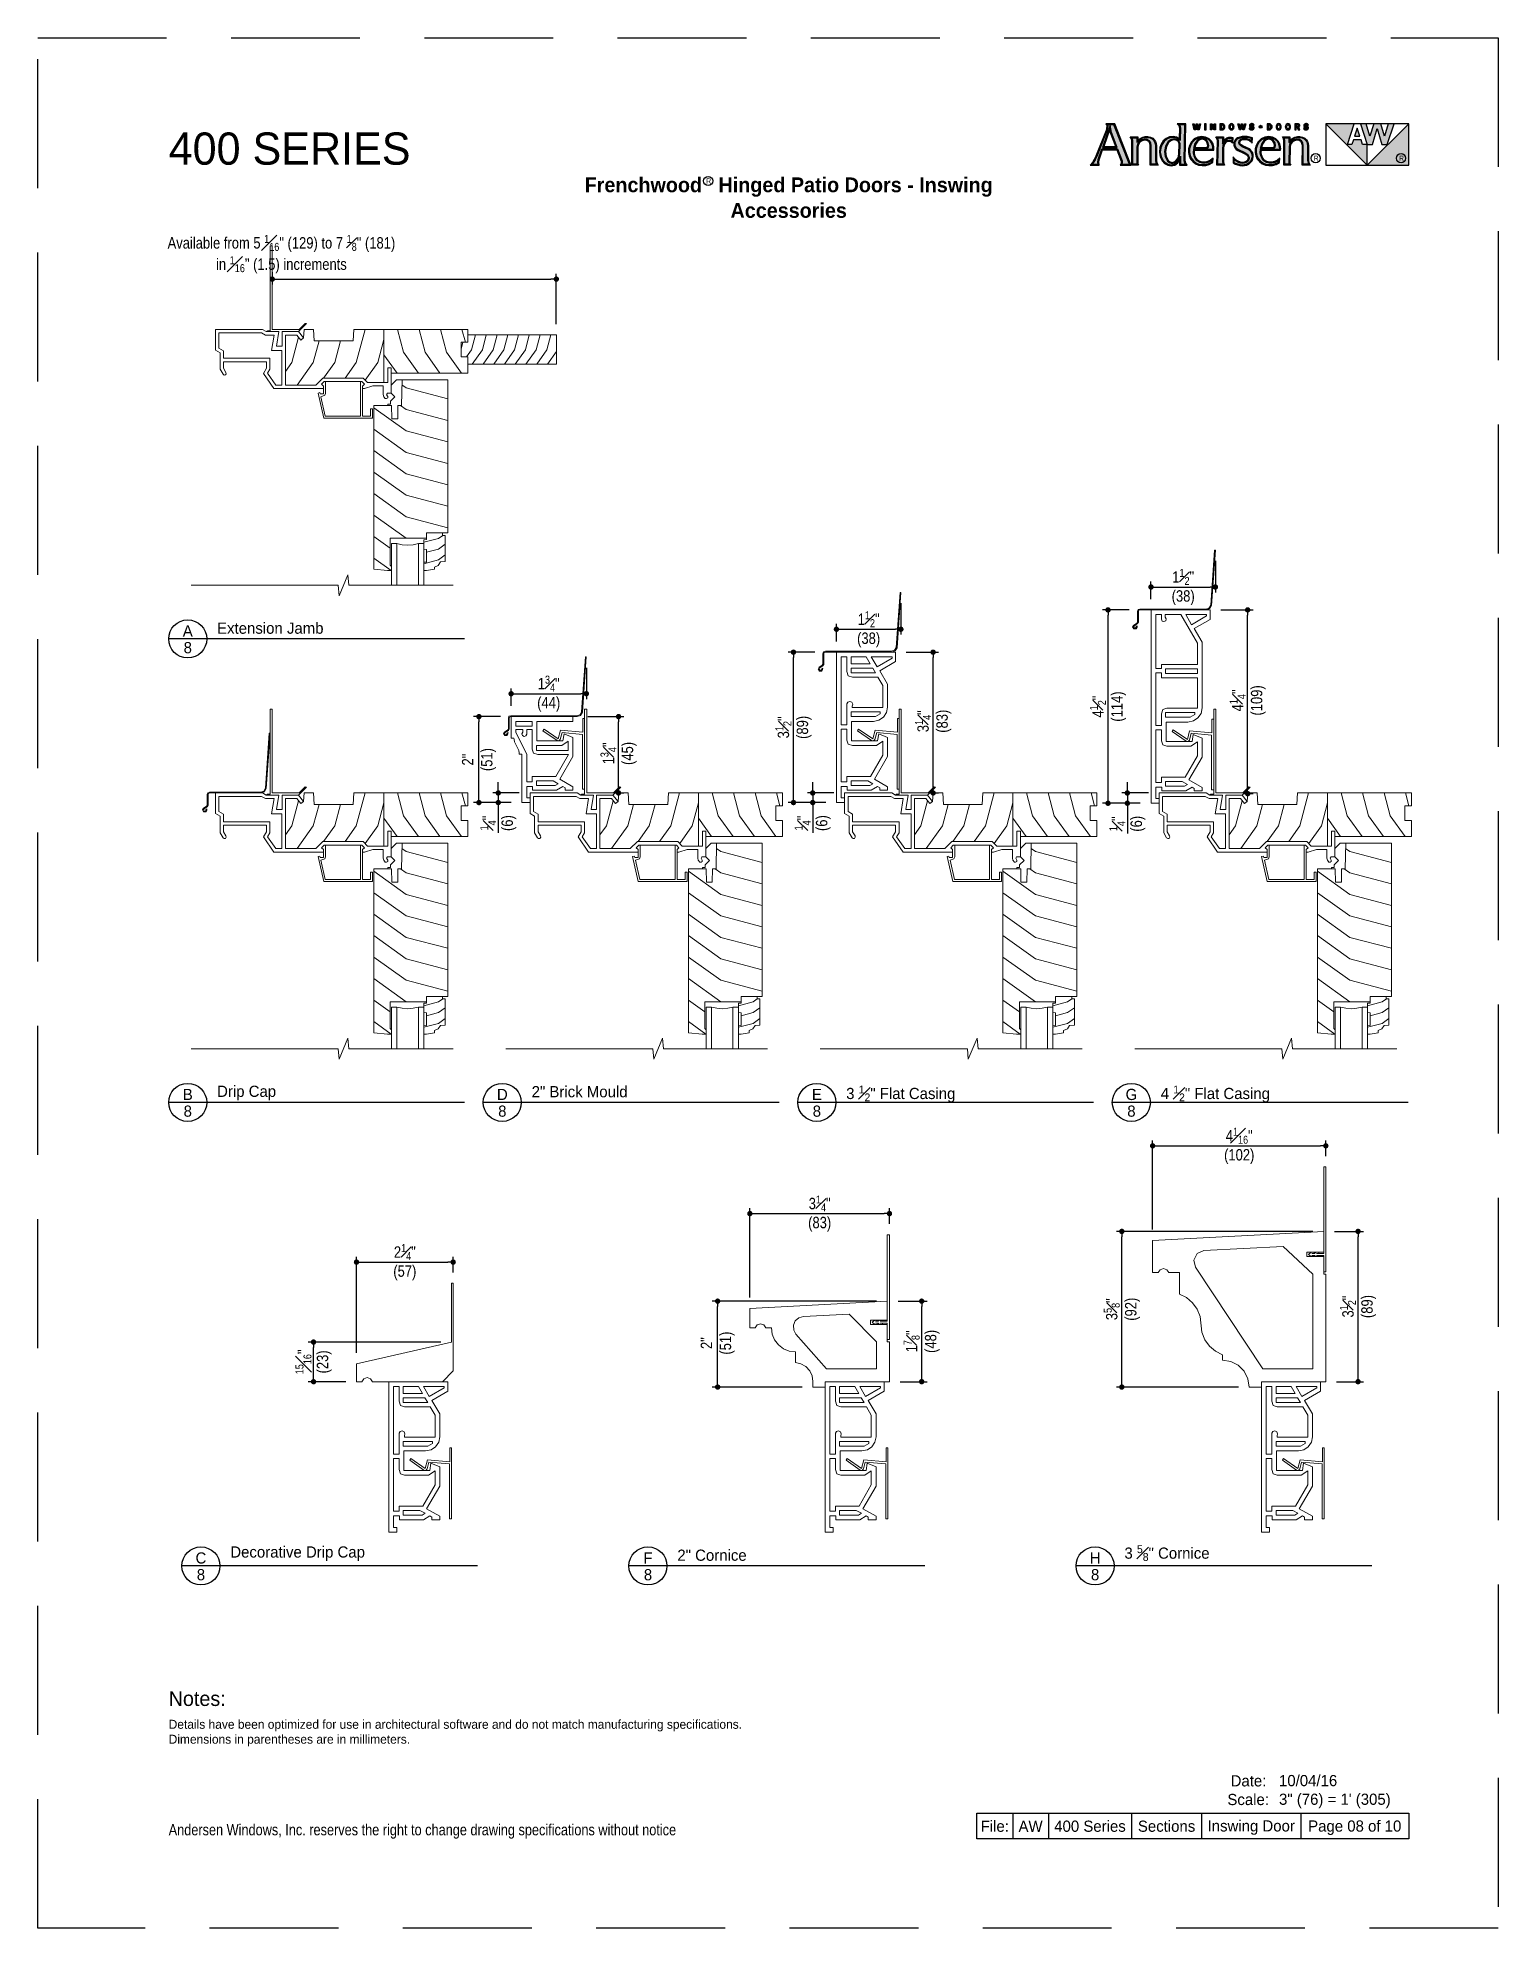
# Model space of a CAD drawing. Extents: x 0 to 323, y 0 to 44.
# Drawn here: x 238 to 272, y 0 to 44 of the extents above; entities that cross this region are included whole.
import ezdxf
from ezdxf.enums import TextEntityAlignment as Align

# ---------------------------------------------------------------- set-up
doc = ezdxf.new("R2010")
doc.units = 0
doc.header["$LTSCALE"] = 6
doc.header["$MEASUREMENT"] = 0
doc.linetypes.add('DASHED', pattern=[0.75, 0.5, -0.25])
doc.layers.get('0').update_dxf_attribs({"linetype": 'CONTINUOUS'})
doc.layers.get('Defpoints').update_dxf_attribs({"linetype": 'CONTINUOUS'})
doc.layers.add('A-ANNO-DIMS', color=3, linetype='CONTINUOUS')
doc.layers.add('A-ANNO-TEXT', color=4, linetype='CONTINUOUS')
doc.layers.add('A-DETL-MCUT', color=6, linetype='CONTINUOUS', lineweight=20)
doc.layers.add('A-DETL-PATT', color=8, linetype='CONTINUOUS', lineweight=5)
doc.layers.add('PLOT VIEW', color=1, linetype='DASHED', plot=False)
doc.styles.add('ADF Text', font='FRABK.TTF', dxfattribs={"width": 0.85})
doc.dimstyles.new('ADF 3 inches equals 1 foot', dxfattribs={"dimtxt": 0.265625, "dimasz": 0.125, "dimexe": 0.125, "dimexo": 0.25, "dimgap": 0.03125, "dimtad": 1, "dimdec": 6, "dimzin": 3, "dimdsep": 46, "dimlunit": 4, "dimtxsty": 'ADF Text', "dimblk": 'DOT', "dimcen": 0, "dimclrd": 256, "dimclre": 256, "dimclrt": 256, "dimadec": 0, "dimazin": 0, "dimtfac": 0.7, "dimtdec": 6, "dimtix": 1, "dimtmove": 0, "dimatfit": 0, "dimldrblk": 'DOT', "dimfxl": 0, "dimfrac": 1, "dimtolj": 1, "dimtzin": 4, "dimlwd": -1, "dimlwe": -1, "dimarcsym": 0})

msp = doc.modelspace()

# ---------------------------------------------------------------- texts
at = {"layer": 'A-ANNO-DIMS', "insert": (243.6717119, 38.9658056), "char_height": 0.265625, "attachment_point": 5, "style": 'ADF Text'}
msp.add_mtext('\\A1;Available from 5 {\\H0.7x;\\S1#16;}" (129) to 7 {\\H0.7x;\\S1#8;}" (181)\\Pin {\\H0.7x;\\S1#16;}" (1.5) increments', dxfattribs=at)
at = {"layer": 'A-ANNO-TEXT', "style": 'ADF Text'}
for s, p in [('A', (241.4916857, 29.9862455)), ('B', (241.4916857, 19.1975874)), ('D', (248.8147369, 19.1975874)), ('E', (256.1377882, 19.1975874)), ('G', (263.4608395, 19.1975874)), ('C', (241.7983324, 8.4089292)), ('F', (252.2062085, 8.4089292)), ('H', (262.6154403, 8.4089292))]:
    msp.add_text(s, height=0.2604167, dxfattribs=at).set_placement(p, align=Align.BOTTOM_CENTER)
for p in [(241.4916857, 29.9364261), (241.4916857, 19.1477679), (248.8147369, 19.1477679), (256.1377882, 19.1477679), (263.4608395, 19.1477679), (241.7983324, 8.3591098), (252.2062085, 8.3591098), (262.6154403, 8.3591098)]:
    msp.add_text('8', height=0.2604167, dxfattribs=at).set_placement(p, align=Align.TOP_CENTER)
at = {"layer": 'A-ANNO-TEXT', "line_spacing_factor": 1.04, "style": 'ADF Text'}
for s, insert, char_height, width, attachment_point in [('{\\fFranklin Gothic Book|b1|i0|c0|p34;\\W1;Frenchwood   Hinged Patio Doors - Inswing\\PAccessories}', (255.4818789, 40.7499999), 0.34375, 28.869578845, 2), ('{\\W1;Extension Jamb}', (242.1742565, 30.1252211), 0.260416667, 3.81698722, 7), ('{\\W1;Drip Cap}', (242.1742565, 19.2707899), 0.260416667, 3.81698722, 7), ('{\\W1;2" Brick Mould}', (249.4973077, 19.3365629), 0.260416667, 3.81698722, 7), ('\\A1;{\\W1;3 \\H0.7x;\\S1#2;\\H1.4286x;" Flat Casing}', (256.820359, 19.2199463), 0.260416667, 3.81698722, 7), ('\\A1;{\\W1;4 \\H0.7x;\\S1#2;\\H1.4286x;" Flat Casing}', (264.1434103, 19.2199463), 0.260416667, 3.81698722, 7), ('{\\W1;Decorative Drip Cap}', (242.4815811, 8.5479047), 0.260416667, 3.81698722, 7), ('{\\W1;2" Cornice}', (252.8894571, 8.5479047), 0.260416667, 3.81698722, 7), ('\\A1;{\\W1;3 \\H0.7x;\\S5#8;\\H1.4286x;" Cornice}', (263.2986889, 8.5479047), 0.260416667, 3.81698722, 7)]:
    msp.add_mtext(s, dxfattribs=dict(at, insert=insert, char_height=char_height, width=width, attachment_point=attachment_point))
at = {"layer": 'A-ANNO-TEXT', "style": 'ADF Text'}
for s, insert, char_height, width, attachment_point in [('R', (253.6179495, 40.6673896), 0.1181641, 0.266745427, 5), ('{\\W1;File:}', (260.279658, 2.2401422), 0.260416667, 0.833333333, 8), ('{\\W1;AW}', (261.1129913, 2.2401422), 0.26041667, 0.833333333, 8), ('{\\W1;400 Series}', (262.4963434, 2.240142), 0.260416667, 1.933370854, 8), ('{\\W1;Sections}', (264.2794024, 2.240142), 0.260416667, 1.632747151, 8), ('{\\W1;Inswing Door}', (266.2497756, 2.1726897), 0.260416667, 2.307999283, 8), ('{\\W1;Page 08 of 10}', (268.6602218, 2.1692297), 0.260416667, 2.512893023, 8)]:
    msp.add_mtext(s, dxfattribs=dict(at, insert=insert, char_height=char_height, width=width, attachment_point=attachment_point))

# ---------------------------------------------------------------- blocks, each defined once
blk = doc.blocks.new('AW  Logo')
at = {"layer": 'A-ANNO-TEXT'}
h = blk.add_hatch(color=8, dxfattribs=at)
h.dxf.hatch_style = 1
h.paths.add_polyline_path([(-8.861, -2.582), (-8.757, -2.867), (-8.751, -2.906), (-8.759, -2.941), (-8.587, -2.941), (-8.593, -2.929), (-8.945, -2.023), (-9.093, -2.023), (-9.088, -2.056), (-9.094, -2.114), (-9.109, -2.164), (-9.347, -2.763), (-9.384, -2.84), (-9.431, -2.913), (-9.453, -2.941), (-9.316, -2.941), (-9.323, -2.899), (-9.313, -2.833), (-9.226, -2.582)])
h.paths.add_polyline_path([(-8.872, -2.552), (-9.216, -2.552), (-9.037, -2.035), (-9.012, -2.161), (-9.001, -2.201)], flags=16)
h.paths.add_polyline_path([(-8.889, -2.541), (-9.199, -2.541), (-9.04, -2.079), (-9.023, -2.164), (-9.012, -2.205)], flags=0)
h.paths.add_polyline_path([(-8.905, -2.529), (-9.183, -2.529), (-9.043, -2.124), (-9.023, -2.208)], flags=0)
h.paths.add_polyline_path([(-8.411, -2.544), (-8.397, -2.475), (-8.357, -2.415), (-8.297, -2.374), (-8.227, -2.358), (-8.169, -2.368), (-8.12, -2.399), (-8.088, -2.448), (-8.079, -2.503), (-8.083, -2.941), (-7.957, -2.941), (-7.969, -2.92), (-7.981, -2.857), (-7.981, -2.512), (-7.986, -2.466), (-8.001, -2.423), (-8.025, -2.385), (-8.055, -2.354), (-8.105, -2.332), (-8.159, -2.321), (-8.215, -2.321), (-8.27, -2.332), (-8.326, -2.362), (-8.416, -2.434), (-8.415, -2.33), (-8.524, -2.33), (-8.517, -2.34), (-8.506, -2.396), (-8.509, -2.941), (-8.409, -2.941), (-8.414, -2.91)])
h.paths.add_polyline_path([(-7.298, -2.023), (-7.421, -2.023), (-7.413, -2.032), (-7.398, -2.096), (-7.403, -2.389), (-7.501, -2.331), (-7.57, -2.319), (-7.647, -2.329), (-7.717, -2.361), (-7.78, -2.415), (-7.826, -2.482), (-7.854, -2.56), (-7.866, -2.661), (-7.849, -2.76), (-7.805, -2.85), (-7.752, -2.903), (-7.686, -2.939), (-7.613, -2.954), (-7.539, -2.94), (-7.478, -2.897), (-7.393, -2.755), (-7.395, -2.941), (-7.287, -2.941), (-7.296, -2.927), (-7.308, -2.866)])
h.paths.add_polyline_path([(-7.406, -2.468), (-7.409, -2.71), (-7.433, -2.8), (-7.487, -2.876), (-7.534, -2.91), (-7.591, -2.922), (-7.648, -2.91), (-7.696, -2.875), (-7.75, -2.766), (-7.767, -2.647), (-7.746, -2.525), (-7.684, -2.416), (-7.616, -2.366), (-7.539, -2.35), (-7.472, -2.367), (-7.426, -2.41)], flags=16)
h.paths.add_polyline_path([(-7.418, -2.469), (-7.42, -2.709), (-7.444, -2.795), (-7.495, -2.868), (-7.538, -2.899), (-7.591, -2.91), (-7.643, -2.899), (-7.687, -2.868), (-7.739, -2.762), (-7.755, -2.647), (-7.735, -2.529), (-7.675, -2.424), (-7.611, -2.377), (-7.539, -2.362), (-7.478, -2.378), (-7.436, -2.417)], flags=0)
h.paths.add_polyline_path([(-7.429, -2.471), (-7.432, -2.707), (-7.454, -2.79), (-7.504, -2.86), (-7.543, -2.889), (-7.591, -2.899), (-7.638, -2.889), (-7.678, -2.86), (-7.728, -2.759), (-7.744, -2.647), (-7.724, -2.533), (-7.666, -2.432), (-7.606, -2.387), (-7.539, -2.374), (-7.483, -2.388), (-7.446, -2.423)], flags=0)
h.paths.add_polyline_path([(-7.089, -2.594), (-6.643, -2.594), (-6.642, -2.581), (-6.644, -2.545), (-6.661, -2.477), (-6.696, -2.417), (-6.746, -2.369), (-6.818, -2.333), (-6.897, -2.32), (-6.984, -2.334), (-7.062, -2.373), (-7.126, -2.434), (-7.167, -2.513), (-7.187, -2.587), (-7.19, -2.664), (-7.175, -2.739), (-7.144, -2.809), (-7.097, -2.865), (-7.037, -2.91), (-6.968, -2.939), (-6.891, -2.952), (-6.812, -2.948), (-6.736, -2.928), (-6.667, -2.891), (-6.663, -2.852), (-6.682, -2.868), (-6.758, -2.902), (-6.821, -2.918), (-6.887, -2.917), (-6.95, -2.899), (-7.008, -2.865), (-7.052, -2.811), (-7.081, -2.749), (-7.094, -2.681)])
h.paths.add_polyline_path([(-7.094, -2.573), (-7.061, -2.463), (-7.012, -2.39), (-6.955, -2.351), (-6.888, -2.339), (-6.83, -2.352), (-6.784, -2.388), (-6.751, -2.447), (-6.738, -2.515), (-6.747, -2.545), (-6.772, -2.566), (-6.811, -2.573)], flags=16)
h.paths.add_polyline_path([(-7.078, -2.561), (-7.051, -2.468), (-7.003, -2.398), (-6.951, -2.362), (-6.888, -2.351), (-6.836, -2.363), (-6.793, -2.396), (-6.762, -2.451), (-6.75, -2.514), (-6.757, -2.538), (-6.777, -2.555), (-6.812, -2.561)], flags=0)
h.paths.add_polyline_path([(-7.063, -2.55), (-7.04, -2.473), (-6.995, -2.406), (-6.947, -2.373), (-6.888, -2.363), (-6.841, -2.373), (-6.802, -2.404), (-6.773, -2.455), (-6.762, -2.514), (-6.767, -2.531), (-6.782, -2.544), (-6.813, -2.55)], flags=0)
h.paths.add_polyline_path([(-6.418, -2.571), (-6.413, -2.516), (-6.391, -2.462), (-6.354, -2.415), (-6.316, -2.395), (-6.275, -2.388), (-6.233, -2.394), (-6.205, -2.408), (-6.203, -2.338), (-6.212, -2.335), (-6.239, -2.333), (-6.264, -2.336), (-6.305, -2.352), (-6.34, -2.378), (-6.417, -2.479), (-6.416, -2.33), (-6.532, -2.33), (-6.524, -2.342), (-6.513, -2.4), (-6.524, -2.941), (-6.405, -2.941), (-6.41, -2.93), (-6.42, -2.88)])
h.paths.add_polyline_path([(-5.96, -2.534), (-5.996, -2.51), (-6.027, -2.476), (-6.038, -2.442), (-6.032, -2.407), (-6.016, -2.381), (-5.993, -2.362), (-5.952, -2.346), (-5.909, -2.341), (-5.856, -2.346), (-5.806, -2.361), (-5.768, -2.379), (-5.747, -2.394), (-5.746, -2.344), (-5.787, -2.332), (-5.846, -2.323), (-5.905, -2.319), (-5.959, -2.322), (-6.011, -2.333), (-6.06, -2.353), (-6.085, -2.369), (-6.105, -2.39), (-6.12, -2.415), (-6.129, -2.44), (-6.134, -2.466), (-6.133, -2.492), (-6.128, -2.517), (-6.109, -2.55), (-6.083, -2.579), (-6.049, -2.601), (-5.918, -2.662), (-5.853, -2.698), (-5.829, -2.719), (-5.81, -2.745), (-5.798, -2.775), (-5.797, -2.806), (-5.803, -2.835), (-5.817, -2.862), (-5.843, -2.889), (-5.874, -2.909), (-5.909, -2.92), (-5.945, -2.922), (-6.007, -2.914), (-6.067, -2.892), (-6.119, -2.857), (-6.149, -2.83), (-6.151, -2.899), (-6.115, -2.917), (-6.066, -2.936), (-6.014, -2.949), (-5.962, -2.954), (-5.911, -2.952), (-5.863, -2.94), (-5.819, -2.919), (-5.78, -2.889), (-5.751, -2.852), (-5.732, -2.81), (-5.724, -2.764), (-5.725, -2.723), (-5.737, -2.684), (-5.758, -2.65), (-5.788, -2.621), (-5.828, -2.595), (-5.872, -2.573)])
h.paths.add_polyline_path([(-5.534, -2.594), (-5.087, -2.594), (-5.086, -2.581), (-5.089, -2.545), (-5.106, -2.477), (-5.14, -2.417), (-5.19, -2.369), (-5.262, -2.333), (-5.342, -2.32), (-5.428, -2.334), (-5.507, -2.373), (-5.57, -2.434), (-5.612, -2.513), (-5.632, -2.587), (-5.635, -2.664), (-5.62, -2.739), (-5.589, -2.809), (-5.541, -2.865), (-5.481, -2.91), (-5.413, -2.939), (-5.335, -2.952), (-5.257, -2.948), (-5.181, -2.928), (-5.112, -2.891), (-5.108, -2.852), (-5.127, -2.868), (-5.202, -2.902), (-5.265, -2.918), (-5.331, -2.917), (-5.395, -2.899), (-5.453, -2.865), (-5.497, -2.811), (-5.526, -2.749), (-5.539, -2.681)])
h.paths.add_polyline_path([(-5.506, -2.463), (-5.456, -2.39), (-5.4, -2.351), (-5.332, -2.339), (-5.275, -2.352), (-5.229, -2.388), (-5.195, -2.447), (-5.183, -2.515), (-5.192, -2.545), (-5.217, -2.566), (-5.255, -2.573), (-5.538, -2.573)], flags=16)
h.paths.add_polyline_path([(-5.523, -2.561), (-5.495, -2.468), (-5.448, -2.398), (-5.396, -2.362), (-5.333, -2.351), (-5.28, -2.363), (-5.238, -2.396), (-5.206, -2.451), (-5.195, -2.514), (-5.202, -2.538), (-5.222, -2.555), (-5.256, -2.561)], flags=0)
h.paths.add_polyline_path([(-5.507, -2.55), (-5.485, -2.473), (-5.44, -2.406), (-5.391, -2.373), (-5.333, -2.363), (-5.285, -2.373), (-5.247, -2.404), (-5.217, -2.455), (-5.206, -2.514), (-5.212, -2.531), (-5.227, -2.544), (-5.257, -2.55)], flags=0)
h.paths.add_polyline_path([(-4.968, -2.941), (-4.867, -2.941), (-4.872, -2.91), (-4.869, -2.544), (-4.855, -2.475), (-4.815, -2.415), (-4.756, -2.374), (-4.685, -2.358), (-4.628, -2.368), (-4.579, -2.399), (-4.546, -2.448), (-4.537, -2.503), (-4.541, -2.941), (-4.416, -2.941), (-4.427, -2.92), (-4.439, -2.857), (-4.439, -2.512), (-4.444, -2.466), (-4.459, -2.423), (-4.483, -2.385), (-4.514, -2.354), (-4.563, -2.332), (-4.618, -2.321), (-4.674, -2.321), (-4.728, -2.332), (-4.784, -2.362), (-4.874, -2.434), (-4.873, -2.33), (-4.982, -2.33), (-4.975, -2.34), (-4.964, -2.396)])
h = blk.add_hatch(color=8, dxfattribs=at)
h.dxf.hatch_style = 1
h.paths.add_polyline_path([(-3.049, -2.964), (-3.049, -2.483), (-3.156, -2.483), (-3.191, -2.376), (-3.369, -2.376), (-3.405, -2.483), (-3.512, -2.483), (-3.352, -2), (-4.014, -2)])
h.paths.add_polyline_path([(-3.28, -2.107), (-3.342, -2.293), (-3.219, -2.293)], flags=17)
h.paths.add_polyline_path([(-2.646, -2.292), (-2.736, -2), (-2.899, -2), (-2.988, -2.292), (-3.071, -2), (-3.209, -2), (-3.049, -2.483), (-2.927, -2.483), (-2.817, -2.112), (-2.707, -2.483), (-2.586, -2.483), (-2.425, -2), (-2.563, -2)])
h.paths.add_polyline_path([(-2.083, -2), (-3.049, -2.964), (-2.083, -2.964)])
at = {"layer": 'A-ANNO-TEXT', "color": 253}
for p, q in [((-6.818, -2), (-6.818, -2.143)), ((-4.636, -2.143), (-4.666, -2.074))]:
    blk.add_line(p, q, dxfattribs=at)
at = {"layer": 'A-ANNO-TEXT', "color": 8}
for p, q in [((-2.083, -2), (-4.014, -2)), ((-3.512, -2.483), (-3.352, -2)), ((-3.209, -2), (-3.049, -2.483)), ((-2.988, -2.292), (-3.071, -2)), ((-2.899, -2), (-2.988, -2.292)), ((-2.927, -2.483), (-2.817, -2.112)), ((-2.817, -2.112), (-2.707, -2.483)), ((-2.646, -2.292), (-2.736, -2)), ((-2.563, -2), (-2.646, -2.292)), ((-2.586, -2.483), (-2.425, -2)), ((-3.405, -2.483), (-3.512, -2.483)), ((-3.369, -2.376), (-3.405, -2.483)), ((-3.191, -2.376), (-3.369, -2.376)), ((-3.156, -2.483), (-3.191, -2.376)), ((-3.049, -2.483), (-3.156, -2.483)), ((-3.049, -2.964), (-3.049, -2.483)), ((-3.049, -2.483), (-2.927, -2.483)), ((-2.707, -2.483), (-2.586, -2.483))]:
    blk.add_line(p, q, dxfattribs=at).dxf.unprotected_set("ltscale", 0)
for points in [[(-9.133, -2), (-9.116, -2.029), (-9.111, -2.057), (-9.117, -2.11), (-9.13, -2.156), (-9.368, -2.754), (-9.404, -2.829), (-9.449, -2.9), (-9.503, -2.964), (-9.288, -2.964), (-9.299, -2.898), (-9.29, -2.839), (-9.209, -2.605), (-8.877, -2.605), (-8.779, -2.873), (-8.775, -2.905), (-8.782, -2.936), (-8.799, -2.964), (-8.547, -2.964), (-8.56, -2.943), (-8.571, -2.92), (-8.929, -2)], [(-9.023, -2.208), (-9.043, -2.124), (-9.183, -2.529), (-8.905, -2.529)], [(-7.426, -2.349), (-7.493, -2.309), (-7.569, -2.296), (-7.654, -2.306), (-7.729, -2.342), (-7.797, -2.399), (-7.847, -2.472), (-7.877, -2.555), (-7.889, -2.661), (-7.871, -2.767), (-7.824, -2.863), (-7.766, -2.922), (-7.694, -2.961), (-7.613, -2.977), (-7.53, -2.962), (-7.46, -2.913), (-7.417, -2.84), (-7.419, -2.964), (-7.243, -2.964), (-7.275, -2.918), (-7.285, -2.864), (-7.275, -2), (-7.471, -2), (-7.434, -2.043), (-7.421, -2.098)], [(-7.056, -2.096), (-7.033, -2), (-7.001, -2), (-6.978, -2.096), (-6.956, -2), (-6.928, -2), (-6.965, -2.143), (-6.998, -2.143), (-7.02, -2.048), (-7.043, -2.143), (-7.075, -2.143), (-7.112, -2), (-7.078, -2)], [(-6.801, -2), (-6.834, -2), (-6.834, -2.143), (-6.801, -2.143)], [(-6.659, -2), (-6.611, -2.085), (-6.611, -2), (-6.585, -2), (-6.585, -2.143), (-6.614, -2.143), (-6.669, -2.047), (-6.669, -2.143), (-6.695, -2.143), (-6.695, -2)], [(-6.39, -2.014), (-6.41, -2.004), (-6.432, -2), (-6.48, -2), (-6.48, -2.143), (-6.432, -2.143), (-6.41, -2.139), (-6.39, -2.128), (-6.374, -2.112), (-6.365, -2.091), (-6.363, -2.071), (-6.365, -2.052), (-6.374, -2.031)], [(-6.401, -2.093), (-6.398, -2.079), (-6.398, -2.064), (-6.401, -2.05), (-6.408, -2.038), (-6.419, -2.03), (-6.432, -2.027), (-6.447, -2.027), (-6.447, -2.116), (-6.432, -2.116), (-6.419, -2.113), (-6.408, -2.105)], [(-6.169, -2.014), (-6.188, -2.002), (-6.21, -1.998), (-6.232, -2.002), (-6.25, -2.014), (-6.263, -2.033), (-6.269, -2.052), (-6.271, -2.071), (-6.269, -2.091), (-6.263, -2.11), (-6.25, -2.128), (-6.232, -2.141), (-6.21, -2.145), (-6.188, -2.141), (-6.169, -2.128), (-6.157, -2.11), (-6.151, -2.091), (-6.149, -2.071), (-6.151, -2.052), (-6.157, -2.033)], [(-6.223, -2.113), (-6.231, -2.101), (-6.235, -2.086), (-6.236, -2.071), (-6.235, -2.056), (-6.231, -2.041), (-6.223, -2.03), (-6.21, -2.025), (-6.196, -2.03), (-6.188, -2.041), (-6.185, -2.056), (-6.184, -2.071), (-6.185, -2.086), (-6.188, -2.101), (-6.196, -2.113), (-6.21, -2.118)], [(-6.006, -2.096), (-5.983, -2), (-5.951, -2), (-5.928, -2.096), (-5.906, -2), (-5.878, -2), (-5.915, -2.143), (-5.948, -2.143), (-5.97, -2.048), (-5.993, -2.143), (-6.025, -2.143), (-6.062, -2), (-6.028, -2)], [(-5.787, -2.125), (-5.779, -2.133), (-5.769, -2.139), (-5.758, -2.143), (-5.746, -2.145), (-5.734, -2.145), (-5.723, -2.143), (-5.711, -2.139), (-5.701, -2.134), (-5.692, -2.127), (-5.686, -2.118), (-5.682, -2.107), (-5.681, -2.096), (-5.683, -2.085), (-5.688, -2.075), (-5.695, -2.067), (-5.704, -2.061), (-5.719, -2.055), (-5.734, -2.052), (-5.742, -2.05), (-5.75, -2.048), (-5.755, -2.043), (-5.757, -2.036), (-5.754, -2.029), (-5.748, -2.026), (-5.74, -2.024), (-5.731, -2.025), (-5.725, -2.026), (-5.72, -2.03), (-5.715, -2.035), (-5.713, -2.041), (-5.685, -2.031), (-5.69, -2.021), (-5.697, -2.012), (-5.707, -2.005), (-5.718, -2.001), (-5.731, -1.998), (-5.745, -1.998), (-5.759, -2.001), (-5.772, -2.007), (-5.781, -2.015), (-5.787, -2.025), (-5.79, -2.036), (-5.79, -2.048), (-5.787, -2.059), (-5.781, -2.069), (-5.772, -2.076), (-5.762, -2.081), (-5.751, -2.085), (-5.74, -2.087), (-5.731, -2.089), (-5.722, -2.092), (-5.717, -2.097), (-5.715, -2.103), (-5.717, -2.11), (-5.722, -2.115), (-5.735, -2.118), (-5.749, -2.117), (-5.755, -2.114), (-5.76, -2.11), (-5.764, -2.105), (-5.766, -2.098), (-5.797, -2.105), (-5.794, -2.116)], [(-5.29, -2.014), (-5.31, -2.004), (-5.333, -2), (-5.381, -2), (-5.381, -2.143), (-5.333, -2.143), (-5.31, -2.139), (-5.29, -2.128), (-5.275, -2.112), (-5.266, -2.091), (-5.263, -2.071), (-5.266, -2.052), (-5.275, -2.031)], [(-5.301, -2.093), (-5.298, -2.079), (-5.298, -2.064), (-5.301, -2.05), (-5.308, -2.038), (-5.319, -2.03), (-5.333, -2.027), (-5.347, -2.027), (-5.347, -2.116), (-5.333, -2.116), (-5.319, -2.113), (-5.308, -2.105)], [(-5.069, -2.014), (-5.088, -2.002), (-5.11, -1.998), (-5.132, -2.002), (-5.151, -2.014), (-5.163, -2.033), (-5.169, -2.052), (-5.171, -2.071), (-5.169, -2.091), (-5.163, -2.11), (-5.151, -2.128), (-5.132, -2.141), (-5.11, -2.145), (-5.088, -2.141), (-5.069, -2.128), (-5.057, -2.11), (-5.051, -2.091), (-5.049, -2.071), (-5.051, -2.052), (-5.057, -2.033)], [(-5.123, -2.113), (-5.132, -2.101), (-5.135, -2.086), (-5.136, -2.071), (-5.135, -2.056), (-5.132, -2.041), (-5.123, -2.03), (-5.11, -2.025), (-5.097, -2.03), (-5.088, -2.041), (-5.085, -2.056), (-5.084, -2.071), (-5.085, -2.086), (-5.088, -2.101), (-5.097, -2.113), (-5.11, -2.118)], [(-4.854, -2.014), (-4.873, -2.002), (-4.895, -1.998), (-4.917, -2.002), (-4.935, -2.014), (-4.948, -2.033), (-4.954, -2.052), (-4.956, -2.071), (-4.954, -2.091), (-4.948, -2.11), (-4.935, -2.128), (-4.917, -2.141), (-4.895, -2.145), (-4.873, -2.141), (-4.854, -2.128), (-4.842, -2.11), (-4.836, -2.091), (-4.834, -2.071), (-4.836, -2.052), (-4.842, -2.033)], [(-4.908, -2.113), (-4.916, -2.101), (-4.92, -2.086), (-4.921, -2.071), (-4.92, -2.056), (-4.916, -2.041), (-4.908, -2.03), (-4.895, -2.025), (-4.881, -2.03), (-4.873, -2.041), (-4.87, -2.056), (-4.869, -2.071), (-4.87, -2.086), (-4.873, -2.101), (-4.881, -2.113), (-4.895, -2.118)], [(-4.625, -2.06), (-4.621, -2.047), (-4.621, -2.033), (-4.627, -2.02), (-4.636, -2.009), (-4.648, -2.002), (-4.662, -2), (-4.735, -2), (-4.735, -2.143), (-4.701, -2.143), (-4.701, -2.086), (-4.677, -2.086), (-4.655, -2.143), (-4.618, -2.143), (-4.645, -2.08), (-4.633, -2.072)], [(-4.701, -2.062), (-4.672, -2.062), (-4.663, -2.059), (-4.657, -2.053), (-4.654, -2.043), (-4.657, -2.034), (-4.663, -2.028), (-4.672, -2.025), (-4.701, -2.025)], [(-4.523, -2.125), (-4.514, -2.133), (-4.505, -2.139), (-4.493, -2.143), (-4.481, -2.145), (-4.469, -2.145), (-4.458, -2.143), (-4.446, -2.139), (-4.436, -2.134), (-4.427, -2.127), (-4.421, -2.118), (-4.417, -2.107), (-4.416, -2.096), (-4.418, -2.085), (-4.423, -2.075), (-4.43, -2.067), (-4.439, -2.061), (-4.454, -2.055), (-4.469, -2.052), (-4.477, -2.05), (-4.485, -2.048), (-4.49, -2.043), (-4.492, -2.036), (-4.489, -2.029), (-4.483, -2.026), (-4.475, -2.024), (-4.466, -2.025), (-4.46, -2.026), (-4.455, -2.03), (-4.451, -2.035), (-4.448, -2.041), (-4.42, -2.031), (-4.425, -2.021), (-4.433, -2.012), (-4.442, -2.005), (-4.453, -2.001), (-4.466, -1.998), (-4.48, -1.998), (-4.494, -2.001), (-4.507, -2.007), (-4.516, -2.015), (-4.522, -2.025), (-4.525, -2.036), (-4.525, -2.048), (-4.522, -2.059), (-4.516, -2.069), (-4.507, -2.076), (-4.497, -2.081), (-4.486, -2.085), (-4.475, -2.087), (-4.466, -2.089), (-4.457, -2.092), (-4.452, -2.097), (-4.45, -2.103), (-4.452, -2.11), (-4.457, -2.115), (-4.47, -2.118), (-4.484, -2.117), (-4.49, -2.114), (-4.496, -2.11), (-4.499, -2.105), (-4.502, -2.098), (-4.532, -2.105), (-4.529, -2.116)], [(-4.014, -2), (-4.014, -2.964), (-2.083, -2.964), (-2.083, -2), (-3.049, -2.964)], [(-3.342, -2.293), (-3.219, -2.293), (-3.28, -2.107)], [(-7.918, -2.964), (-8.106, -2.964), (-8.102, -2.505), (-8.11, -2.457), (-8.137, -2.416), (-8.178, -2.39), (-8.226, -2.381), (-8.288, -2.395), (-8.34, -2.431), (-8.375, -2.484), (-8.388, -2.546), (-8.391, -2.909), (-8.386, -2.938), (-8.372, -2.964), (-8.533, -2.964), (-8.529, -2.399), (-8.539, -2.349), (-8.565, -2.307), (-8.391, -2.307), (-8.392, -2.385), (-8.338, -2.343), (-8.277, -2.311), (-8.218, -2.298), (-8.157, -2.298), (-8.098, -2.31), (-8.042, -2.335), (-8.007, -2.371), (-7.98, -2.413), (-7.964, -2.461), (-7.958, -2.51), (-7.958, -2.854), (-7.947, -2.912)], [(-7.666, -2.432), (-7.724, -2.533), (-7.744, -2.647), (-7.728, -2.759), (-7.678, -2.86), (-7.638, -2.889), (-7.591, -2.899), (-7.543, -2.889), (-7.504, -2.86), (-7.454, -2.79), (-7.432, -2.707), (-7.429, -2.471), (-7.446, -2.423), (-7.483, -2.388), (-7.539, -2.374), (-7.606, -2.387)], [(-7.189, -2.504), (-7.21, -2.584), (-7.213, -2.666), (-7.197, -2.746), (-7.164, -2.821), (-7.113, -2.882), (-7.048, -2.93), (-6.975, -2.961), (-6.892, -2.975), (-6.808, -2.971), (-6.727, -2.949), (-6.645, -2.906), (-6.635, -2.798), (-6.695, -2.848), (-6.765, -2.88), (-6.824, -2.894), (-6.883, -2.894), (-6.941, -2.878), (-6.993, -2.848), (-7.033, -2.799), (-7.059, -2.742), (-7.071, -2.68), (-7.067, -2.617), (-6.621, -2.617), (-6.619, -2.581), (-6.621, -2.541), (-6.639, -2.468), (-6.677, -2.402), (-6.732, -2.35), (-6.811, -2.311), (-6.897, -2.297), (-6.991, -2.312), (-7.076, -2.354), (-7.144, -2.42)], [(-6.782, -2.544), (-6.767, -2.531), (-6.762, -2.514), (-6.773, -2.455), (-6.802, -2.404), (-6.841, -2.373), (-6.888, -2.363), (-6.947, -2.373), (-6.995, -2.406), (-7.04, -2.473), (-7.063, -2.55), (-6.813, -2.55)], [(-6.239, -2.31), (-6.209, -2.313), (-6.179, -2.321), (-6.184, -2.456), (-6.209, -2.432), (-6.24, -2.416), (-6.274, -2.411), (-6.308, -2.417), (-6.339, -2.433), (-6.371, -2.473), (-6.39, -2.521), (-6.395, -2.572), (-6.397, -2.878), (-6.388, -2.922), (-6.369, -2.964), (-6.547, -2.964), (-6.536, -2.402), (-6.546, -2.351), (-6.575, -2.307), (-6.392, -2.307), (-6.393, -2.41), (-6.356, -2.361), (-6.317, -2.331), (-6.27, -2.314)], [(-5.843, -2.3), (-5.905, -2.296), (-5.962, -2.299), (-6.018, -2.311), (-6.071, -2.332), (-6.1, -2.351), (-6.124, -2.376), (-6.141, -2.405), (-6.152, -2.434), (-6.157, -2.464), (-6.156, -2.495), (-6.149, -2.525), (-6.128, -2.564), (-6.098, -2.597), (-6.061, -2.621), (-5.928, -2.682), (-5.866, -2.717), (-5.846, -2.734), (-5.831, -2.756), (-5.821, -2.78), (-5.82, -2.804), (-5.825, -2.828), (-5.836, -2.849), (-5.857, -2.871), (-5.884, -2.888), (-5.913, -2.897), (-5.944, -2.899), (-6.002, -2.892), (-6.056, -2.871), (-6.105, -2.839), (-6.14, -2.807), (-6.171, -2.773), (-6.174, -2.913), (-6.124, -2.938), (-6.073, -2.958), (-6.018, -2.972), (-5.962, -2.977), (-5.908, -2.975), (-5.855, -2.962), (-5.806, -2.938), (-5.763, -2.905), (-5.731, -2.864), (-5.71, -2.817), (-5.701, -2.765), (-5.703, -2.719), (-5.716, -2.675), (-5.74, -2.635), (-5.773, -2.603), (-5.816, -2.575), (-5.863, -2.552), (-5.949, -2.513), (-5.981, -2.492), (-6.007, -2.464), (-6.014, -2.44), (-6.01, -2.415), (-5.998, -2.396), (-5.981, -2.382), (-5.946, -2.368), (-5.909, -2.364), (-5.861, -2.369), (-5.814, -2.383), (-5.78, -2.399), (-5.75, -2.421), (-5.725, -2.45), (-5.723, -2.327), (-5.782, -2.31)], [(-5.634, -2.504), (-5.655, -2.584), (-5.658, -2.666), (-5.642, -2.746), (-5.609, -2.821), (-5.557, -2.882), (-5.493, -2.93), (-5.419, -2.961), (-5.337, -2.975), (-5.253, -2.971), (-5.172, -2.949), (-5.09, -2.906), (-5.08, -2.798), (-5.139, -2.848), (-5.21, -2.88), (-5.268, -2.894), (-5.328, -2.894), (-5.386, -2.878), (-5.437, -2.848), (-5.477, -2.799), (-5.504, -2.742), (-5.516, -2.68), (-5.512, -2.617), (-5.065, -2.617), (-5.063, -2.581), (-5.066, -2.541), (-5.084, -2.468), (-5.122, -2.402), (-5.177, -2.35), (-5.255, -2.311), (-5.342, -2.297), (-5.436, -2.312), (-5.521, -2.354), (-5.589, -2.42)], [(-5.227, -2.544), (-5.212, -2.531), (-5.206, -2.514), (-5.217, -2.455), (-5.247, -2.404), (-5.285, -2.373), (-5.333, -2.363), (-5.391, -2.373), (-5.44, -2.406), (-5.485, -2.473), (-5.507, -2.55), (-5.257, -2.55)], [(-4.376, -2.964), (-4.564, -2.964), (-4.56, -2.505), (-4.568, -2.457), (-4.595, -2.416), (-4.636, -2.39), (-4.684, -2.381), (-4.746, -2.395), (-4.798, -2.431), (-4.833, -2.484), (-4.846, -2.546), (-4.849, -2.909), (-4.845, -2.938), (-4.831, -2.964), (-4.991, -2.964), (-4.987, -2.399), (-4.997, -2.349), (-5.024, -2.307), (-4.849, -2.307), (-4.851, -2.385), (-4.797, -2.343), (-4.736, -2.311), (-4.676, -2.298), (-4.615, -2.298), (-4.556, -2.31), (-4.5, -2.335), (-4.465, -2.371), (-4.438, -2.413), (-4.422, -2.461), (-4.416, -2.51), (-4.416, -2.854), (-4.405, -2.912)]]:
    blk.add_lwpolyline(points, close=True, dxfattribs=at).dxf.unprotected_set("ltscale", 0)
at = {"layer": 'A-ANNO-TEXT', "color": 254}
for points in [[(-8.778, -2.952), (-8.568, -2.952), (-8.576, -2.939), (-8.582, -2.925), (-8.937, -2.011), (-9.113, -2.011), (-9.103, -2.032), (-9.1, -2.056), (-9.106, -2.112), (-9.12, -2.16), (-9.357, -2.758), (-9.394, -2.835), (-9.44, -2.906), (-9.478, -2.952), (-9.302, -2.952), (-9.311, -2.898), (-9.302, -2.836), (-9.218, -2.593), (-8.869, -2.593), (-8.768, -2.87), (-8.763, -2.905), (-8.771, -2.941)], [(-8.759, -2.941), (-8.587, -2.941), (-8.593, -2.929), (-8.945, -2.023), (-9.095, -2.023), (-9.092, -2.028), (-9.088, -2.056), (-9.094, -2.114), (-9.109, -2.164), (-9.347, -2.763), (-9.384, -2.84), (-9.431, -2.913), (-9.453, -2.941), (-9.316, -2.941), (-9.323, -2.899), (-9.313, -2.833), (-9.226, -2.582), (-8.861, -2.582), (-8.757, -2.867), (-8.751, -2.906)], [(-8.872, -2.552), (-9.001, -2.201), (-9.012, -2.161), (-9.037, -2.035), (-9.216, -2.552)], [(-8.889, -2.541), (-9.012, -2.205), (-9.023, -2.164), (-9.04, -2.079), (-9.199, -2.541)], [(-7.414, -2.369), (-7.497, -2.32), (-7.569, -2.308), (-7.65, -2.317), (-7.723, -2.352), (-7.788, -2.407), (-7.837, -2.477), (-7.866, -2.557), (-7.878, -2.661), (-7.86, -2.763), (-7.814, -2.856), (-7.759, -2.912), (-7.69, -2.95), (-7.613, -2.966), (-7.534, -2.951), (-7.469, -2.905), (-7.405, -2.797), (-7.407, -2.952), (-7.265, -2.952), (-7.285, -2.923), (-7.297, -2.865), (-7.287, -2.011), (-7.446, -2.011), (-7.424, -2.038), (-7.409, -2.097)], [(-7.403, -2.389), (-7.501, -2.331), (-7.57, -2.319), (-7.647, -2.329), (-7.717, -2.361), (-7.78, -2.415), (-7.826, -2.482), (-7.854, -2.56), (-7.866, -2.661), (-7.849, -2.76), (-7.805, -2.85), (-7.752, -2.903), (-7.686, -2.939), (-7.613, -2.954), (-7.539, -2.94), (-7.478, -2.897), (-7.393, -2.755), (-7.395, -2.941), (-7.287, -2.941), (-7.296, -2.927), (-7.308, -2.866), (-7.298, -2.023), (-7.421, -2.023), (-7.413, -2.032), (-7.398, -2.096)], [(-7.938, -2.952), (-8.094, -2.952), (-8.09, -2.504), (-8.099, -2.453), (-8.129, -2.408), (-8.174, -2.379), (-8.226, -2.37), (-8.293, -2.384), (-8.349, -2.423), (-8.386, -2.48), (-8.399, -2.545), (-8.403, -2.909), (-8.397, -2.942), (-8.392, -2.952), (-8.521, -2.952), (-8.517, -2.397), (-8.528, -2.345), (-8.544, -2.318), (-8.403, -2.318), (-8.404, -2.409), (-8.332, -2.352), (-8.274, -2.321), (-8.217, -2.309), (-8.158, -2.309), (-8.101, -2.321), (-8.049, -2.345), (-8.016, -2.378), (-7.991, -2.418), (-7.975, -2.463), (-7.97, -2.511), (-7.97, -2.855), (-7.958, -2.916)], [(-7.957, -2.941), (-8.083, -2.941), (-8.079, -2.503), (-8.088, -2.448), (-8.12, -2.399), (-8.169, -2.368), (-8.227, -2.358), (-8.297, -2.374), (-8.357, -2.415), (-8.397, -2.475), (-8.411, -2.544), (-8.414, -2.91), (-8.409, -2.941), (-8.509, -2.941), (-8.506, -2.396), (-8.517, -2.34), (-8.524, -2.33), (-8.415, -2.33), (-8.416, -2.434), (-8.326, -2.362), (-8.27, -2.332), (-8.215, -2.321), (-8.159, -2.321), (-8.105, -2.332), (-8.055, -2.354), (-8.025, -2.385), (-8.001, -2.423), (-7.986, -2.466), (-7.981, -2.512), (-7.981, -2.857), (-7.969, -2.92)], [(-7.684, -2.416), (-7.746, -2.525), (-7.767, -2.647), (-7.75, -2.766), (-7.696, -2.875), (-7.648, -2.91), (-7.591, -2.922), (-7.534, -2.91), (-7.487, -2.876), (-7.433, -2.8), (-7.409, -2.71), (-7.406, -2.468), (-7.426, -2.41), (-7.472, -2.367), (-7.539, -2.35), (-7.616, -2.366)], [(-7.675, -2.424), (-7.735, -2.529), (-7.755, -2.647), (-7.739, -2.762), (-7.687, -2.868), (-7.643, -2.899), (-7.591, -2.91), (-7.538, -2.899), (-7.495, -2.868), (-7.444, -2.795), (-7.42, -2.709), (-7.418, -2.469), (-7.436, -2.417), (-7.478, -2.378), (-7.539, -2.362), (-7.611, -2.377)], [(-7.178, -2.508), (-7.199, -2.585), (-7.202, -2.665), (-7.186, -2.743), (-7.154, -2.815), (-7.105, -2.874), (-7.043, -2.92), (-6.971, -2.95), (-6.891, -2.964), (-6.81, -2.96), (-6.732, -2.938), (-6.656, -2.899), (-6.649, -2.825), (-6.689, -2.858), (-6.762, -2.891), (-6.822, -2.906), (-6.885, -2.905), (-6.946, -2.889), (-7.001, -2.857), (-7.043, -2.805), (-7.07, -2.745), (-7.083, -2.681), (-7.078, -2.605), (-6.632, -2.605), (-6.63, -2.581), (-6.633, -2.543), (-6.65, -2.472), (-6.687, -2.41), (-6.739, -2.36), (-6.814, -2.322), (-6.897, -2.309), (-6.987, -2.323), (-7.069, -2.364), (-7.135, -2.427)], [(-7.167, -2.513), (-7.187, -2.587), (-7.19, -2.664), (-7.175, -2.739), (-7.144, -2.809), (-7.097, -2.865), (-7.037, -2.91), (-6.968, -2.939), (-6.891, -2.952), (-6.812, -2.948), (-6.736, -2.928), (-6.667, -2.891), (-6.663, -2.852), (-6.682, -2.868), (-6.758, -2.902), (-6.821, -2.918), (-6.887, -2.917), (-6.95, -2.899), (-7.008, -2.865), (-7.052, -2.811), (-7.081, -2.749), (-7.094, -2.681), (-7.089, -2.594), (-6.643, -2.594), (-6.642, -2.581), (-6.644, -2.545), (-6.661, -2.477), (-6.696, -2.417), (-6.746, -2.369), (-6.818, -2.333), (-6.897, -2.32), (-6.984, -2.334), (-7.062, -2.373), (-7.126, -2.434)], [(-6.772, -2.566), (-6.747, -2.545), (-6.738, -2.515), (-6.751, -2.447), (-6.784, -2.388), (-6.83, -2.352), (-6.888, -2.339), (-6.955, -2.351), (-7.012, -2.39), (-7.061, -2.463), (-7.094, -2.573), (-6.811, -2.573)], [(-6.777, -2.555), (-6.757, -2.538), (-6.75, -2.514), (-6.762, -2.451), (-6.793, -2.396), (-6.836, -2.363), (-6.888, -2.351), (-6.951, -2.362), (-7.003, -2.398), (-7.051, -2.468), (-7.078, -2.561), (-6.812, -2.561)], [(-6.239, -2.322), (-6.211, -2.324), (-6.191, -2.329), (-6.195, -2.429), (-6.202, -2.422), (-6.236, -2.405), (-6.274, -2.399), (-6.312, -2.406), (-6.347, -2.424), (-6.381, -2.468), (-6.401, -2.518), (-6.406, -2.572), (-6.409, -2.879), (-6.399, -2.926), (-6.387, -2.952), (-6.535, -2.952), (-6.525, -2.401), (-6.535, -2.346), (-6.554, -2.318), (-6.404, -2.318), (-6.405, -2.444), (-6.348, -2.37), (-6.311, -2.341), (-6.267, -2.325)], [(-6.239, -2.333), (-6.212, -2.335), (-6.203, -2.338), (-6.205, -2.408), (-6.233, -2.394), (-6.275, -2.388), (-6.316, -2.395), (-6.354, -2.415), (-6.391, -2.462), (-6.413, -2.516), (-6.418, -2.571), (-6.42, -2.88), (-6.41, -2.93), (-6.405, -2.941), (-6.524, -2.941), (-6.513, -2.4), (-6.524, -2.342), (-6.532, -2.33), (-6.416, -2.33), (-6.417, -2.479), (-6.34, -2.378), (-6.305, -2.352), (-6.264, -2.336)], [(-5.844, -2.311), (-5.905, -2.308), (-5.96, -2.311), (-6.014, -2.322), (-6.066, -2.342), (-6.092, -2.36), (-6.114, -2.383), (-6.131, -2.41), (-6.141, -2.437), (-6.145, -2.465), (-6.145, -2.493), (-6.139, -2.521), (-6.119, -2.557), (-6.09, -2.588), (-6.055, -2.611), (-5.923, -2.672), (-5.859, -2.708), (-5.837, -2.726), (-5.821, -2.75), (-5.81, -2.778), (-5.809, -2.805), (-5.814, -2.831), (-5.827, -2.856), (-5.85, -2.88), (-5.879, -2.898), (-5.911, -2.909), (-5.944, -2.911), (-6.005, -2.903), (-6.062, -2.881), (-6.112, -2.848), (-6.148, -2.816), (-6.16, -2.802), (-6.162, -2.906), (-6.12, -2.927), (-6.069, -2.947), (-6.016, -2.961), (-5.962, -2.965), (-5.909, -2.963), (-5.859, -2.951), (-5.812, -2.928), (-5.772, -2.897), (-5.741, -2.858), (-5.721, -2.813), (-5.713, -2.765), (-5.714, -2.721), (-5.726, -2.679), (-5.749, -2.642), (-5.78, -2.612), (-5.822, -2.585), (-5.868, -2.562), (-5.955, -2.524), (-5.988, -2.501), (-6.017, -2.47), (-6.026, -2.441), (-6.021, -2.411), (-6.007, -2.389), (-5.987, -2.372), (-5.949, -2.357), (-5.909, -2.353), (-5.858, -2.358), (-5.81, -2.372), (-5.774, -2.389), (-5.742, -2.413), (-5.736, -2.42), (-5.735, -2.335), (-5.785, -2.321)], [(-5.846, -2.323), (-5.905, -2.319), (-5.959, -2.322), (-6.011, -2.333), (-6.06, -2.353), (-6.085, -2.369), (-6.105, -2.39), (-6.12, -2.415), (-6.129, -2.44), (-6.134, -2.466), (-6.133, -2.492), (-6.128, -2.517), (-6.109, -2.55), (-6.083, -2.579), (-6.049, -2.601), (-5.918, -2.662), (-5.853, -2.698), (-5.829, -2.719), (-5.81, -2.745), (-5.798, -2.775), (-5.797, -2.806), (-5.803, -2.835), (-5.817, -2.862), (-5.843, -2.889), (-5.874, -2.909), (-5.909, -2.92), (-5.945, -2.922), (-6.007, -2.914), (-6.067, -2.892), (-6.119, -2.857), (-6.149, -2.83), (-6.151, -2.899), (-6.115, -2.917), (-6.066, -2.936), (-6.014, -2.949), (-5.962, -2.954), (-5.911, -2.952), (-5.863, -2.94), (-5.819, -2.919), (-5.78, -2.889), (-5.751, -2.852), (-5.732, -2.81), (-5.724, -2.764), (-5.725, -2.723), (-5.737, -2.684), (-5.758, -2.65), (-5.788, -2.621), (-5.828, -2.595), (-5.872, -2.573), (-5.96, -2.534), (-5.996, -2.51), (-6.027, -2.476), (-6.038, -2.442), (-6.032, -2.407), (-6.016, -2.381), (-5.993, -2.362), (-5.952, -2.346), (-5.909, -2.341), (-5.856, -2.346), (-5.806, -2.361), (-5.768, -2.379), (-5.747, -2.394), (-5.746, -2.344), (-5.787, -2.332)], [(-5.623, -2.508), (-5.643, -2.585), (-5.646, -2.665), (-5.631, -2.743), (-5.599, -2.815), (-5.549, -2.874), (-5.487, -2.92), (-5.416, -2.95), (-5.336, -2.964), (-5.255, -2.96), (-5.176, -2.938), (-5.101, -2.899), (-5.094, -2.825), (-5.133, -2.858), (-5.206, -2.891), (-5.267, -2.906), (-5.33, -2.905), (-5.39, -2.889), (-5.445, -2.857), (-5.487, -2.805), (-5.515, -2.745), (-5.527, -2.681), (-5.523, -2.605), (-5.076, -2.605), (-5.075, -2.581), (-5.077, -2.543), (-5.095, -2.472), (-5.131, -2.41), (-5.183, -2.36), (-5.259, -2.322), (-5.342, -2.309), (-5.432, -2.323), (-5.514, -2.364), (-5.579, -2.427)], [(-5.612, -2.513), (-5.632, -2.587), (-5.635, -2.664), (-5.62, -2.739), (-5.589, -2.809), (-5.541, -2.865), (-5.481, -2.91), (-5.413, -2.939), (-5.335, -2.952), (-5.257, -2.948), (-5.181, -2.928), (-5.112, -2.891), (-5.108, -2.852), (-5.127, -2.868), (-5.202, -2.902), (-5.265, -2.918), (-5.331, -2.917), (-5.395, -2.899), (-5.453, -2.865), (-5.497, -2.811), (-5.526, -2.749), (-5.539, -2.681), (-5.534, -2.594), (-5.087, -2.594), (-5.086, -2.581), (-5.089, -2.545), (-5.106, -2.477), (-5.14, -2.417), (-5.19, -2.369), (-5.262, -2.333), (-5.342, -2.32), (-5.428, -2.334), (-5.507, -2.373), (-5.57, -2.434)], [(-5.217, -2.566), (-5.192, -2.545), (-5.183, -2.515), (-5.195, -2.447), (-5.229, -2.388), (-5.275, -2.352), (-5.332, -2.339), (-5.4, -2.351), (-5.456, -2.39), (-5.506, -2.463), (-5.538, -2.573), (-5.255, -2.573)], [(-5.222, -2.555), (-5.202, -2.538), (-5.195, -2.514), (-5.206, -2.451), (-5.238, -2.396), (-5.28, -2.363), (-5.333, -2.351), (-5.396, -2.362), (-5.448, -2.398), (-5.495, -2.468), (-5.523, -2.561), (-5.256, -2.561)], [(-4.396, -2.952), (-4.552, -2.952), (-4.549, -2.504), (-4.557, -2.453), (-4.587, -2.408), (-4.632, -2.379), (-4.685, -2.37), (-4.751, -2.384), (-4.807, -2.423), (-4.844, -2.48), (-4.857, -2.545), (-4.861, -2.909), (-4.856, -2.942), (-4.85, -2.952), (-4.979, -2.952), (-4.976, -2.397), (-4.986, -2.345), (-5.003, -2.318), (-4.861, -2.318), (-4.863, -2.409), (-4.79, -2.352), (-4.732, -2.321), (-4.675, -2.309), (-4.617, -2.309), (-4.559, -2.321), (-4.507, -2.345), (-4.474, -2.378), (-4.449, -2.418), (-4.433, -2.463), (-4.428, -2.511), (-4.428, -2.855), (-4.416, -2.916)], [(-4.416, -2.941), (-4.541, -2.941), (-4.537, -2.503), (-4.546, -2.448), (-4.579, -2.399), (-4.628, -2.368), (-4.685, -2.358), (-4.756, -2.374), (-4.815, -2.415), (-4.855, -2.475), (-4.869, -2.544), (-4.872, -2.91), (-4.867, -2.941), (-4.968, -2.941), (-4.964, -2.396), (-4.975, -2.34), (-4.982, -2.33), (-4.873, -2.33), (-4.874, -2.434), (-4.784, -2.362), (-4.728, -2.332), (-4.674, -2.321), (-4.618, -2.321), (-4.563, -2.332), (-4.514, -2.354), (-4.483, -2.385), (-4.459, -2.423), (-4.444, -2.466), (-4.439, -2.512), (-4.439, -2.857), (-4.427, -2.92)]]:
    blk.add_lwpolyline(points, close=True, dxfattribs=at).dxf.unprotected_set("ltscale", 0)
at = {"layer": 'A-ANNO-TEXT', "color": 253}
for points in [[(-7.095, -2), (-7.059, -2.143), (-7.017, -2), (-6.981, -2.143), (-6.942, -2)], [(-6.682, -2.143), (-6.682, -2), (-6.598, -2.143), (-6.598, -2)], [(-6.045, -2), (-6.009, -2.143), (-5.967, -2), (-5.931, -2.143), (-5.892, -2)], [(-5.699, -2.036), (-5.709, -2.021), (-5.719, -2.015), (-5.728, -2.012), (-5.742, -2.011), (-5.757, -2.015), (-5.767, -2.021), (-5.773, -2.033), (-5.772, -2.048), (-5.763, -2.06), (-5.744, -2.068), (-5.729, -2.071), (-5.716, -2.075), (-5.702, -2.086), (-5.698, -2.103), (-5.703, -2.116), (-5.714, -2.126), (-5.732, -2.131), (-5.753, -2.13), (-5.765, -2.125), (-5.774, -2.118), (-5.779, -2.11), (-5.782, -2.102)], [(-4.718, -2.143), (-4.718, -2.013), (-4.667, -2.013), (-4.656, -2.015), (-4.642, -2.027), (-4.638, -2.038), (-4.641, -2.056), (-4.654, -2.069), (-4.666, -2.074), (-4.718, -2.074)], [(-4.434, -2.036), (-4.444, -2.021), (-4.454, -2.015), (-4.463, -2.012), (-4.477, -2.011), (-4.492, -2.015), (-4.502, -2.021), (-4.508, -2.033), (-4.507, -2.048), (-4.498, -2.06), (-4.48, -2.068), (-4.464, -2.071), (-4.451, -2.075), (-4.437, -2.086), (-4.433, -2.103), (-4.438, -2.116), (-4.449, -2.126), (-4.467, -2.131), (-4.488, -2.13), (-4.5, -2.125), (-4.509, -2.118), (-4.514, -2.11), (-4.517, -2.102)]]:
    blk.add_lwpolyline(points, dxfattribs=at)
for points in [[(-6.432, -2.013), (-6.406, -2.021), (-6.387, -2.041), (-6.38, -2.071), (-6.387, -2.102), (-6.406, -2.122), (-6.432, -2.129), (-6.463, -2.129), (-6.463, -2.013)], [(-6.164, -2.054), (-6.162, -2.071), (-6.164, -2.088), (-6.169, -2.105), (-6.179, -2.119), (-6.193, -2.128), (-6.21, -2.131), (-6.227, -2.128), (-6.241, -2.119), (-6.251, -2.105), (-6.256, -2.088), (-6.257, -2.071), (-6.256, -2.054), (-6.251, -2.038), (-6.241, -2.024), (-6.227, -2.015), (-6.21, -2.012), (-6.193, -2.015), (-6.179, -2.024), (-6.169, -2.038)], [(-5.333, -2.013), (-5.307, -2.021), (-5.288, -2.041), (-5.281, -2.071), (-5.288, -2.102), (-5.307, -2.122), (-5.333, -2.129), (-5.364, -2.129), (-5.364, -2.013)], [(-5.064, -2.054), (-5.062, -2.071), (-5.064, -2.088), (-5.069, -2.105), (-5.079, -2.119), (-5.093, -2.128), (-5.11, -2.131), (-5.127, -2.128), (-5.141, -2.119), (-5.151, -2.105), (-5.156, -2.088), (-5.158, -2.071), (-5.156, -2.054), (-5.151, -2.038), (-5.141, -2.024), (-5.127, -2.015), (-5.11, -2.012), (-5.093, -2.015), (-5.079, -2.024), (-5.069, -2.038)], [(-4.849, -2.054), (-4.847, -2.071), (-4.849, -2.088), (-4.854, -2.105), (-4.864, -2.119), (-4.878, -2.128), (-4.895, -2.131), (-4.912, -2.128), (-4.926, -2.119), (-4.936, -2.105), (-4.941, -2.088), (-4.943, -2.071), (-4.941, -2.054), (-4.936, -2.038), (-4.926, -2.024), (-4.912, -2.015), (-4.895, -2.012), (-4.878, -2.015), (-4.864, -2.024), (-4.854, -2.038)]]:
    blk.add_lwpolyline(points, close=True, dxfattribs=at)
at = {"layer": 'A-ANNO-TEXT', "color": 8}
for centre, radius in [((-5.533, -2.071), 0.0356), ((-4.25, -2.803), 0.107)]:
    blk.add_circle(centre, radius, dxfattribs=at).dxf.unprotected_set("ltscale", 0)
at = {"layer": 'A-ANNO-TEXT', "color": 253}
blk.add_circle((-5.533, -2.071), 0.0171, dxfattribs=at)
at = {"layer": 'A-ANNO-TEXT', "color": 255}
blk.add_circle((-2.262, -2.803), 0.107, dxfattribs=at).dxf.unprotected_set("ltscale", 0)
at = {"layer": 'A-ANNO-TEXT', "color": 8, "insert": (-4.239, -2.803), "char_height": 0.118, "width": 0.26675, "attachment_point": 5, "style": 'ADF Text'}
blk.add_mtext('R', dxfattribs=at)
at = {"layer": 'A-ANNO-TEXT', "color": 255, "insert": (-2.251, -2.803), "char_height": 0.118, "width": 0.26675, "attachment_point": 5, "style": 'ADF Text'}
blk.add_mtext('R', dxfattribs=at)
blk = doc.blocks.new('200 Series Sections')
at = {"layer": 'PLOT VIEW'}
blk.add_lwpolyline([(0, 44), (34, 44), (34, 0), (0, 0)], close=True, dxfattribs=at)
at = {"layer": 'A-DETL-MCUT'}
blk.add_blockref('AW  Logo', (34, 44), dxfattribs=at)
at = {"layer": 'A-ANNO-TEXT', "color": 8, "insert": (3.047, 41.036), "char_height": 0.75, "width": 5.4286, "attachment_point": 7, "style": 'ADF Text'}
blk.add_mtext('{\\fFranklin Gothic Demi Cond|b0|i0|c0|p34;\\W1;400 SERIES}', dxfattribs=at)
at = {"layer": 'A-ANNO-TEXT', "line_spacing_factor": 1.04, "style": 'ADF Text'}
for s, insert, char_height, width, attachment_point in [('{\\W1;Notes:}', (3.047, 5.516), 0.34375, 25.6958, 1), ('Andersen Windows, Inc. reserves the right to change drawing specifications without notice', (3.047, 2.083), 0.26042, 13.9095, 7)]:
    blk.add_mtext(s, dxfattribs=dict(at, insert=insert, char_height=char_height, width=width, attachment_point=attachment_point))
at = {"layer": 'A-ANNO-TEXT', "style": 'ADF Text'}
for s, insert, char_height, width, attachment_point in [('\\pi-0.625,l0.625,t0.625;{\\W1;Details have been optimized for use in architectural software and do not match manufacturing specifications.\\PDimensions in parentheses are in millimeters.}', (3.047, 4.85), 0.208333, 23.35277, 1), ('\\pi0.042099;{\\W1;Date:\\P\\pi-0.032878;Scale:}', (27.728, 2.862), 0.26042, 0.90494, 7), ('{\\W1;10/04/16\\P3" (76) = 1\' (305)}', (28.897, 2.793), 0.26042, 3.02006, 7)]:
    blk.add_mtext(s, dxfattribs=dict(at, insert=insert, char_height=char_height, width=width, attachment_point=attachment_point))
blk = doc.blocks.new('1 3_8 Flange Setback Drip Cap')
at = {"layer": 'A-DETL-MCUT'}
blk.add_lwpolyline([(-1.469, -0.372), (-1.474, -0.403), (-1.494, -0.439), (-1.55, -0.441), (-1.576, -0.392), (-1.55, -0.353), (-1.479, -0.306), (-1.463, -0.279), (-1.463, -0.036), (-1.45, 0.007), (-1.407, 0.02), (-0.217, 0.02), (-0.146, 0.046), (-0.109, 0.11), (-0.02, 1.39), (0, 1.389), (-0.09, 0.104), (-0.132, 0.03), (-0.213, 0), (-1.404, 0), (-1.434, -0.009), (-1.443, -0.039), (-1.443, -0.284), (-1.464, -0.32), (-1.536, -0.367), (-1.553, -0.393), (-1.538, -0.421), (-1.507, -0.42), (-1.492, -0.392)], close=True, dxfattribs=at)
blk = doc.blocks.new('2 inch Fibrex Brickmold')
at = {"layer": 'A-DETL-MCUT'}
for points in [[(-0.253, 0.871), (-0.252, 0.84), (-0.188, 0.84), (-0.188, -0.285), (0, -0.285), (0, -0.175), (-0.078, -0.175), (-0.078, 0.09), (0.06, 0.09), (0.06, 0), (0.619, 0), (0.767, 0.089), (0.817, 0.06), (0.817, 0), (1, 0), (1, 0.082), (0.695, 0.258), (1, 0.787), (1, 1.232), (0.795, 1.316), (0.766, 1.15), (0.162, 1.15), (0.162, 1.605), (1, 1.605), (1, 1.715), (-0.438, 1.715), (-0.438, 1.214), (-0.374, 1.214), (-0.373, 1.183), (-0.362, 1.126), (-0.333, 1.062), (-0.293, 0.992), (-0.264, 0.928)], [(-0.328, 1.495), (-0.328, 1.605), (0.052, 1.605), (0.052, 1.495)], [(-0.328, 1.415), (-0.168, 1.415), (-0.168, 1.354), (-0.191, 1.316), (-0.179, 1.272), (-0.139, 1.251), (-0.096, 1.266), (-0.078, 1.308), (-0.078, 1.415), (0.052, 1.415), (0.052, 0.96), (0.083, 0.861), (0.182, 0.83), (0.898, 0.83), (0.603, 0.32), (0.052, 0.32), (0.052, 0.2), (-0.078, 0.2), (-0.078, 0.844), (-0.328, 1.346)], [(0.89, 1.143), (0.89, 0.93), (0.152, 0.93), (0.152, 1.04), (0.741, 1.04)], [(0.588, 0.11), (0.152, 0.11), (0.152, 0.22), (0.54, 0.22), (0.658, 0.152)]]:
    blk.add_lwpolyline(points, close=True, dxfattribs=at)
blk = doc.blocks.new('Fibrex Trim Clip')
at = {"layer": 'A-DETL-MCUT'}
blk.add_lwpolyline([(-0.642, 1.133), (-0.971, 1.363), (-0.943, 1.403), (-0.614, 1.174), (-0.561, 1.373), (-0.041, 1.328), (-0.041, 1.649), (0, 1.649), (0, 0), (-0.048, 0), (-0.048, 1.279), (-0.523, 1.32), (-0.566, 1.161), (-0.597, 1.127)], close=True, dxfattribs=at)
blk = doc.blocks.new('Drip Cap for Fibrex Trim')
at = {"layer": 'A-DETL-PATT', "color": 145}
blk.add_lwpolyline([(-1.819, -1.76), (-1.825, -1.792), (-1.845, -1.828), (-1.9, -1.829), (-1.927, -1.781), (-1.901, -1.741), (-1.83, -1.695), (-1.814, -1.667), (-1.814, -1.425), (-1.801, -1.382), (-1.758, -1.369), (-0.217, -1.369), (-0.146, -1.343), (-0.109, -1.278), (-0.02, 0.001), (0, 0), (-0.09, -1.284), (-0.132, -1.359), (-0.213, -1.389), (-1.755, -1.389), (-1.785, -1.398), (-1.794, -1.428), (-1.794, -1.673), (-1.815, -1.709), (-1.887, -1.756), (-1.904, -1.782), (-1.889, -1.809), (-1.858, -1.808), (-1.843, -1.78)], close=True, dxfattribs=at)
blk = doc.blocks.new('3 1_2 Flat Casing Fibrex')
at = {"layer": 'A-DETL-MCUT'}
for points in [[(1, 0.082), (1, 0), (0.817, 0), (0.817, 0.06), (0.767, 0.089), (0.619, 0), (0.06, 0), (0.06, 0.09), (-0.078, 0.09), (-0.078, -0.175), (0, -0.175), (0, -0.285), (-0.188, -0.285), (-0.188, 3.215), (1.187, 3.215), (1.187, 2.994), (0.818, 2.781), (1, 2.467), (1, 1.933), (0.975, 1.807), (0.904, 1.701), (0.798, 1.63), (0.672, 1.605), (0.162, 1.605), (0.162, 1.15), (0.766, 1.15), (0.795, 1.316), (1, 1.232), (1, 0.787), (0.695, 0.258)], [(0.052, 2.762), (0.052, 3.105), (-0.078, 3.105), (-0.078, 1.525), (0.052, 1.525), (0.052, 2.015), (0.079, 2.055), (0.126, 2.068), (0.17, 2.048), (0.19, 2.003), (0.177, 1.956), (0.177, 1.925), (0.89, 1.925), (0.89, 2.437), (0.777, 2.632), (0.182, 2.632), (0.083, 2.663)], [(0.152, 3.105), (0.152, 2.942), (0.599, 2.942), (0.504, 3.105)], [(1.106, 3.105), (0.62, 3.105), (0.755, 2.871), (1.106, 3.074)], [(0.152, 2.842), (0.152, 2.732), (0.72, 2.732), (0.656, 2.842)], [(0.152, 1.825), (0.152, 1.715), (0.72, 1.715), (0.829, 1.778), (0.829, 1.825)], [(0.182, 1.04), (0.083, 1.071), (0.052, 1.17), (0.052, 1.425), (-0.078, 1.425), (-0.078, 0.2), (0.052, 0.2), (0.052, 0.32), (0.603, 0.32), (0.89, 0.816), (0.89, 1.143), (0.741, 1.04)], [(0.588, 0.11), (0.152, 0.11), (0.152, 0.22), (0.54, 0.22), (0.658, 0.152)]]:
    blk.add_lwpolyline(points, close=True, dxfattribs=at)
blk = doc.blocks.new('4 1_2 Flat Casing Fibrex')
at = {"layer": 'A-DETL-MCUT'}
for points in [[(0.818, 3.781), (1, 3.467), (1, 1.933), (0.975, 1.807), (0.904, 1.701), (0.798, 1.63), (0.672, 1.605), (0.162, 1.605), (0.162, 1.15), (0.766, 1.15), (0.795, 1.316), (1, 1.232), (1, 0.787), (0.695, 0.258), (1, 0.082), (1, 0), (0.817, 0), (0.817, 0.06), (0.767, 0.089), (0.619, 0), (0.06, 0), (0.06, 0.09), (-0.078, 0.09), (-0.078, -0.175), (0, -0.175), (0, -0.285), (-0.188, -0.285), (-0.188, 4.215), (1.187, 4.215), (1.187, 3.994)], [(0.153, 3.962), (0.113, 3.941), (0.07, 3.956), (0.052, 3.998), (0.052, 4.105), (-0.078, 4.105), (-0.078, 2.849), (0.052, 2.849), (0.052, 2.942), (0.89, 2.942), (0.89, 3.437), (0.504, 4.105), (0.142, 4.105), (0.142, 4.044), (0.165, 4.006)], [(0.755, 3.871), (1.106, 4.074), (1.106, 4.105), (0.62, 4.105)], [(-0.078, 2.749), (-0.078, 1.525), (0.052, 1.525), (0.052, 1.795), (0.083, 1.894), (0.182, 1.925), (0.89, 1.925), (0.89, 2.632), (0.052, 2.632), (0.052, 2.749)], [(0.89, 2.842), (0.152, 2.842), (0.152, 2.732), (0.89, 2.732)], [(0.152, 1.715), (0.72, 1.715), (0.829, 1.778), (0.829, 1.825), (0.152, 1.825)], [(0.083, 1.071), (0.052, 1.17), (0.052, 1.425), (-0.078, 1.425), (-0.078, 0.2), (0.052, 0.2), (0.052, 0.32), (0.603, 0.32), (0.89, 0.816), (0.89, 1.143), (0.741, 1.04), (0.182, 1.04)], [(0.588, 0.11), (0.152, 0.11), (0.152, 0.22), (0.54, 0.22), (0.658, 0.152)]]:
    blk.add_lwpolyline(points, close=True, dxfattribs=at)
blk = doc.blocks.new('AW Detail Tag')
at = {"layer": 'A-ANNO-TEXT'}
blk.add_line((6.886, 0), (0, 0), dxfattribs=at)
blk.add_circle((0.443, 0), 0.443, dxfattribs=at)
blk = doc.blocks.new('_DOT')
at = {"color": 0, "linetype": 'ByBlock'}
blk.add_line((-0.5, 0), (-1, 0), dxfattribs=at)
at = {"color": 0, "linetype": 'ByBlock', "const_width": 0.5}
blk.add_lwpolyline([(-0.25, 0, 1), (0.25, 0, 1)], format="xyb", close=True, dxfattribs=at)
blk = doc.blocks.new('*D154')
at = {"layer": 'A-ANNO-DIMS', "transparency": 16777216}
for p, q in [((248.77, 28.2), (248.145, 28.2)), ((248.27, 26.325), (248.27, 28.075)), ((249.02, 26.2), (248.145, 26.2))]:
    blk.add_line(p, q, dxfattribs=at)
at = {"layer": 'Defpoints', "color": 0, "transparency": 16777216}
for p in [(248.27, 28.2), (249.02, 28.2), (249.27, 26.2)]:
    blk.add_point(p, dxfattribs=at)
at = {"layer": 'A-ANNO-DIMS', "transparency": 16777216, "xscale": 0.125, "yscale": 0.125, "zscale": 0.125}
for p, rotation in [((248.27, 28.2), 90), ((248.27, 26.2), 270)]:
    blk.add_blockref('_DOT', p, dxfattribs=dict(at, rotation=rotation))
at = {"layer": 'A-ANNO-DIMS', "transparency": 16777216, "insert": (248.27, 27.2), "char_height": 0.26562, "attachment_point": 5, "rotation": 90, "style": 'ADF Text'}
blk.add_mtext('\\A1;2"\\P\\f [;\\fFranklin Gothic Book;(51)\\f]', dxfattribs=at)
blk = doc.blocks.new('*D155')
at = {"layer": 'A-ANNO-DIMS', "transparency": 16777216}
for p, q in [((250.807, 28.2), (251.646, 28.2)), ((251.521, 26.548), (251.521, 28.075)), ((251.438, 26.423), (251.646, 26.423))]:
    blk.add_line(p, q, dxfattribs=at)
at = {"layer": 'Defpoints', "color": 0, "transparency": 16777216}
for p in [(250.557, 28.2), (251.521, 28.2), (251.188, 26.423)]:
    blk.add_point(p, dxfattribs=at)
at = {"layer": 'A-ANNO-DIMS', "transparency": 16777216, "xscale": 0.125, "yscale": 0.125, "zscale": 0.125}
for p, rotation in [((251.521, 28.2), 90), ((251.521, 26.423), 270)]:
    blk.add_blockref('_DOT', p, dxfattribs=dict(at, rotation=rotation))
at = {"layer": 'A-ANNO-DIMS', "transparency": 16777216, "insert": (251.521, 27.343), "char_height": 0.26562, "attachment_point": 5, "rotation": 90, "style": 'ADF Text'}
blk.add_mtext('\\A1;1{\\H0.700000x;\\S3#4;}"\\P\\f [;\\fFranklin Gothic Book;(45)\\f]', dxfattribs=at)
blk = doc.blocks.new('*D156')
at = {"layer": 'A-ANNO-DIMS', "transparency": 16777216}
for p, q in [((256.089, 29.7), (255.468, 29.7)), ((255.593, 26.325), (255.593, 29.575)), ((256.343, 26.2), (255.468, 26.2))]:
    blk.add_line(p, q, dxfattribs=at)
at = {"layer": 'Defpoints', "color": 0, "transparency": 16777216}
for p in [(255.593, 29.7), (256.339, 29.7), (256.593, 26.2)]:
    blk.add_point(p, dxfattribs=at)
at = {"layer": 'A-ANNO-DIMS', "transparency": 16777216, "xscale": 0.125, "yscale": 0.125, "zscale": 0.125}
for p, rotation in [((255.593, 29.7), 90), ((255.593, 26.2), 270)]:
    blk.add_blockref('_DOT', p, dxfattribs=dict(at, rotation=rotation))
at = {"layer": 'A-ANNO-DIMS', "transparency": 16777216, "insert": (255.593, 27.95), "char_height": 0.26562, "attachment_point": 5, "rotation": 90, "style": 'ADF Text'}
blk.add_mtext('\\A1;3{\\H0.700000x;\\S1#2;}"\\P\\f [;\\fFranklin Gothic Book;(89)\\f]', dxfattribs=at)
blk = doc.blocks.new('*D157')
at = {"layer": 'A-ANNO-DIMS', "transparency": 16777216}
for p, q in [((258.218, 29.7), (258.969, 29.7)), ((258.844, 26.548), (258.844, 29.575)), ((258.761, 26.423), (258.969, 26.423))]:
    blk.add_line(p, q, dxfattribs=at)
at = {"layer": 'Defpoints', "color": 0, "transparency": 16777216}
for p in [(257.968, 29.7), (258.844, 29.7), (258.511, 26.423)]:
    blk.add_point(p, dxfattribs=at)
at = {"layer": 'A-ANNO-DIMS', "transparency": 16777216, "xscale": 0.125, "yscale": 0.125, "zscale": 0.125}
for p, rotation in [((258.844, 29.7), 90), ((258.844, 26.423), 270)]:
    blk.add_blockref('_DOT', p, dxfattribs=dict(at, rotation=rotation))
at = {"layer": 'A-ANNO-DIMS', "transparency": 16777216, "insert": (258.844, 28.093), "char_height": 0.26562, "attachment_point": 5, "rotation": 90, "style": 'ADF Text'}
blk.add_mtext('\\A1;3{\\H0.700000x;\\S1#4;}"\\P\\f [;\\fFranklin Gothic Book;(83)\\f]', dxfattribs=at)
blk = doc.blocks.new('*D158')
at = {"layer": 'A-ANNO-DIMS', "transparency": 16777216}
for p, q in [((263.412, 30.684), (262.791, 30.684)), ((262.916, 26.309), (262.916, 30.559)), ((263.666, 26.184), (262.791, 26.184))]:
    blk.add_line(p, q, dxfattribs=at)
at = {"layer": 'Defpoints', "color": 0, "transparency": 16777216}
for p in [(262.916, 30.684), (263.662, 30.684), (263.916, 26.184)]:
    blk.add_point(p, dxfattribs=at)
at = {"layer": 'A-ANNO-DIMS', "transparency": 16777216, "xscale": 0.125, "yscale": 0.125, "zscale": 0.125}
for p, rotation in [((262.916, 30.684), 90), ((262.916, 26.184), 270)]:
    blk.add_blockref('_DOT', p, dxfattribs=dict(at, rotation=rotation))
at = {"layer": 'A-ANNO-DIMS', "transparency": 16777216, "insert": (262.916, 28.434), "char_height": 0.26562, "attachment_point": 5, "rotation": 90, "style": 'ADF Text'}
blk.add_mtext('\\A1;4{\\H0.700000x;\\S1#2;}"\\P\\f [;\\fFranklin Gothic Book;(114)\\f]', dxfattribs=at)
blk = doc.blocks.new('*D159')
at = {"layer": 'A-ANNO-DIMS', "transparency": 16777216}
for p, q in [((265.541, 30.684), (266.292, 30.684)), ((266.167, 26.532), (266.167, 30.559)), ((266.084, 26.407), (266.292, 26.407))]:
    blk.add_line(p, q, dxfattribs=at)
at = {"layer": 'Defpoints', "color": 0, "transparency": 16777216}
for p in [(265.291, 30.684), (266.167, 30.684), (265.834, 26.407)]:
    blk.add_point(p, dxfattribs=at)
at = {"layer": 'A-ANNO-DIMS', "transparency": 16777216, "xscale": 0.125, "yscale": 0.125, "zscale": 0.125}
for p, rotation in [((266.167, 30.684), 90), ((266.167, 26.407), 270)]:
    blk.add_blockref('_DOT', p, dxfattribs=dict(at, rotation=rotation))
at = {"layer": 'A-ANNO-DIMS', "transparency": 16777216, "insert": (266.167, 28.577), "char_height": 0.26562, "attachment_point": 5, "rotation": 90, "style": 'ADF Text'}
blk.add_mtext('\\A1;4{\\H0.700000x;\\S1#4;}"\\P\\f [;\\fFranklin Gothic Book;(109)\\f]', dxfattribs=at)
blk = doc.blocks.new('*D160')
at = {"layer": 'A-ANNO-DIMS', "transparency": 16777216}
for p, q in [((250.771, 29.339), (250.771, 28.608)), ((249.02, 28.45), (249.02, 28.858)), ((249.145, 28.733), (250.646, 28.733))]:
    blk.add_line(p, q, dxfattribs=at)
at = {"layer": 'Defpoints', "color": 0, "transparency": 16777216}
for p in [(250.771, 29.589), (250.771, 28.733), (249.02, 28.2)]:
    blk.add_point(p, dxfattribs=at)
at = {"layer": 'A-ANNO-DIMS', "transparency": 16777216, "xscale": 0.125, "yscale": 0.125, "zscale": 0.125, "rotation": 180}
blk.add_blockref('_DOT', (249.02, 28.733), dxfattribs=at)
at = {"layer": 'A-ANNO-DIMS', "transparency": 16777216, "xscale": 0.125, "yscale": 0.125, "zscale": 0.125}
blk.add_blockref('_DOT', (250.771, 28.733), dxfattribs=at)
at = {"layer": 'A-ANNO-DIMS', "transparency": 16777216, "insert": (249.895, 28.733), "char_height": 0.26562, "attachment_point": 5, "style": 'ADF Text'}
blk.add_mtext('\\A1;1{\\H0.700000x;\\S3#4;}"\\P\\f [;\\fFranklin Gothic Book;(44)\\f]', dxfattribs=at)
blk = doc.blocks.new('*D161')
at = {"layer": 'A-ANNO-DIMS', "transparency": 16777216}
for p, q in [((258.094, 30.839), (258.094, 30.108)), ((256.593, 29.95), (256.593, 30.358)), ((256.718, 30.233), (257.969, 30.233))]:
    blk.add_line(p, q, dxfattribs=at)
at = {"layer": 'Defpoints', "color": 0, "transparency": 16777216}
for p in [(258.094, 31.089), (258.094, 30.233), (256.593, 29.7)]:
    blk.add_point(p, dxfattribs=at)
at = {"layer": 'A-ANNO-DIMS', "transparency": 16777216, "xscale": 0.125, "yscale": 0.125, "zscale": 0.125, "rotation": 180}
blk.add_blockref('_DOT', (256.593, 30.233), dxfattribs=at)
at = {"layer": 'A-ANNO-DIMS', "transparency": 16777216, "xscale": 0.125, "yscale": 0.125, "zscale": 0.125}
blk.add_blockref('_DOT', (258.094, 30.233), dxfattribs=at)
at = {"layer": 'A-ANNO-DIMS', "transparency": 16777216, "insert": (257.343, 30.233), "char_height": 0.26562, "attachment_point": 5, "style": 'ADF Text'}
blk.add_mtext('\\A1;1{\\H0.700000x;\\S1#2;}"\\P\\f [;\\fFranklin Gothic Book;(38)\\f]', dxfattribs=at)
blk = doc.blocks.new('*D162')
at = {"layer": 'A-ANNO-DIMS', "transparency": 16777216}
for p, q in [((265.417, 31.823), (265.417, 31.092)), ((263.916, 30.934), (263.916, 31.342)), ((264.041, 31.217), (265.292, 31.217))]:
    blk.add_line(p, q, dxfattribs=at)
at = {"layer": 'Defpoints', "color": 0, "transparency": 16777216}
for p in [(265.417, 32.073), (265.417, 31.217), (263.916, 30.684)]:
    blk.add_point(p, dxfattribs=at)
at = {"layer": 'A-ANNO-DIMS', "transparency": 16777216, "xscale": 0.125, "yscale": 0.125, "zscale": 0.125, "rotation": 180}
blk.add_blockref('_DOT', (263.916, 31.217), dxfattribs=at)
at = {"layer": 'A-ANNO-DIMS', "transparency": 16777216, "xscale": 0.125, "yscale": 0.125, "zscale": 0.125}
blk.add_blockref('_DOT', (265.417, 31.217), dxfattribs=at)
at = {"layer": 'A-ANNO-DIMS', "transparency": 16777216, "insert": (264.666, 31.217), "char_height": 0.26562, "attachment_point": 5, "style": 'ADF Text'}
blk.add_mtext('\\A1;1{\\H0.700000x;\\S1#2;}"\\P\\f [;\\fFranklin Gothic Book;(38)\\f]', dxfattribs=at)
blk = doc.blocks.new('*D163')
at = {"layer": 'A-ANNO-DIMS', "transparency": 16777216}
for p, q in [((243.458, 38.546), (243.458, 38.259)), ((243.583, 38.384), (249.947, 38.384)), ((250.072, 37.337), (250.072, 38.509))]:
    blk.add_line(p, q, dxfattribs=at)
at = {"layer": 'Defpoints', "color": 0, "transparency": 16777216}
for p in [(243.458, 38.796), (250.072, 38.384), (250.072, 37.087)]:
    blk.add_point(p, dxfattribs=at)
at = {"layer": 'A-ANNO-DIMS', "transparency": 16777216, "xscale": 0.125, "yscale": 0.125, "zscale": 0.125, "rotation": 180}
blk.add_blockref('_DOT', (243.458, 38.384), dxfattribs=at)
at = {"layer": 'A-ANNO-DIMS', "transparency": 16777216, "xscale": 0.125, "yscale": 0.125, "zscale": 0.125}
blk.add_blockref('_DOT', (250.072, 38.384), dxfattribs=at)
blk = doc.blocks.new('Decorative Drip Cap')
at = {"layer": 'A-DETL-MCUT'}
blk.add_lwpolyline([(-0.375, 0), (-0.421, 0.068), (-0.5, 0.094), (-0.578, 0.068), (-0.624, 0), (-0.75, 0), (-0.75, 0.417), (1.462, 0.922), (1.462, 2.292), (1.5, 2.292), (1.5, 0.931), (1.5, 0.25), (1.25, 0)], close=True, dxfattribs=at)
blk = doc.blocks.new('Cornice Nail Fin')
at = {"layer": 'A-DETL-MCUT'}
for points in [[(-0.164, -0.561), (0, -0.561), (0, -0.941), (0.05, -0.941), (0.05, 1.501), (0, 1.501), (0, -0.511), (-0.164, -0.511)], [(-0.212, -0.561), (-0.231, -0.586), (-0.29, -0.586), (-0.353, -0.536), (-0.29, -0.486), (-0.231, -0.486), (-0.212, -0.511)], [(-0.273, -0.511), (-0.212, -0.511), (-0.181, -0.486), (-0.122, -0.486), (-0.103, -0.511)], [(-0.273, -0.561), (-0.212, -0.561), (-0.181, -0.586), (-0.122, -0.586), (-0.103, -0.561)]]:
    blk.add_lwpolyline(points, dxfattribs=at)
blk = doc.blocks.new('2 inch cornice')
at = {"layer": 'A-DETL-MCUT'}
for points in [[(-0.688, 0.446), (-0.688, 0.692), (-0.833, 0.711), (-0.969, 0.767), (-1.085, 0.856), (-1.175, 0.973), (-1.231, 1.108), (-1.25, 1.254), (-1.375, 1.254), (-1.422, 1.322), (-1.5, 1.348), (-1.578, 1.322), (-1.625, 1.254), (-1.75, 1.254), (-1.75, 1.707), (1.45, 1.875), (1.45, 1.435), (1.056, 1.435), (1.056, 1.335), (1.45, 1.335), (1.45, 0.925), (1.5, 0.925), (1.5, 0), (0, 0), (0, -0.125), (-0.282, -0.125), (-0.282, 0.008), (-0.301, 0.137), (-0.358, 0.255), (-0.447, 0.351), (-0.56, 0.417)], [(1.2, 0.3), (0.03, 0.3), (-0.677, 1.104), (-0.73, 1.201), (-0.736, 1.312), (-0.693, 1.415), (-0.61, 1.488), (-0.503, 1.519), (0.558, 1.574), (1.2, 0.925)]]:
    blk.add_lwpolyline(points, close=True, dxfattribs=at)
blk.add_blockref('Cornice Nail Fin', (1.45, 1.921), dxfattribs=at)
blk = doc.blocks.new('3 5_8 inch Cornice')
at = {"layer": 'A-DETL-MCUT'}
for points in [[(-1.384, 1.149), (-1.429, 1.515), (-1.496, 1.687), (-1.602, 1.837), (-1.742, 1.957), (-1.907, 2.039), (-1.907, 2.539), (-2.157, 2.539), (-2.203, 2.607), (-2.282, 2.633), (-2.36, 2.607), (-2.406, 2.539), (-2.532, 2.539), (-2.532, 3.29), (1.45, 3.498), (1.45, 3.012), (1.056, 3.012), (1.056, 2.912), (1.45, 2.912), (1.45, 2.502), (1.5, 2.502), (1.5, 0), (0, 0), (0, -0.125), (-0.282, -0.125), (-0.312, 0.068), (-0.401, 0.242), (-0.539, 0.381), (-0.713, 0.469), (-0.907, 0.5), (-0.907, 0.625), (-1.071, 0.707), (-1.211, 0.827), (-1.317, 0.977)], [(1.2, 0.3), (0.03, 0.3), (-1.536, 2.664), (-1.576, 2.831), (-1.499, 2.984), (-1.341, 3.052), (0.503, 3.148), (1.2, 2.502)]]:
    blk.add_lwpolyline(points, close=True, dxfattribs=at)
blk.add_blockref('Cornice Nail Fin', (1.45, 3.498), dxfattribs=at)
blk = doc.blocks.new('Shaded 3 1_2 inch Fibrex Casing')
at = {"layer": 'A-DETL-PATT', "color": 145}
for points in [[(1.188, 0.367), (1.188, 0.285), (1.005, 0.285), (1.005, 0.345), (0.955, 0.374), (0.807, 0.285), (0.248, 0.285), (0.248, 0.375), (0.11, 0.375), (0.11, 0.11), (0.188, 0.11), (0.188, 0), (0, 0), (0, 3.5), (1.375, 3.5), (1.375, 3.279), (1.006, 3.066), (1.188, 2.752), (1.188, 2.218), (1.163, 2.092), (1.092, 1.986), (0.986, 1.915), (0.86, 1.89), (0.35, 1.89), (0.35, 1.435), (0.954, 1.435), (0.983, 1.601), (1.188, 1.517), (1.188, 1.072), (0.883, 0.543)], [(0.24, 3.047), (0.24, 3.39), (0.11, 3.39), (0.11, 1.81), (0.24, 1.81), (0.24, 2.3), (0.267, 2.34), (0.314, 2.353), (0.358, 2.333), (0.378, 2.288), (0.365, 2.241), (0.365, 2.21), (1.078, 2.21), (1.078, 2.722), (0.965, 2.917), (0.37, 2.917), (0.271, 2.948)], [(0.34, 3.39), (0.34, 3.227), (0.787, 3.227), (0.692, 3.39)], [(0.34, 3.127), (0.34, 3.017), (0.908, 3.017), (0.844, 3.127)], [(1.294, 3.39), (0.808, 3.39), (0.943, 3.156), (1.294, 3.359)], [(0.34, 2.11), (0.34, 2), (0.908, 2), (1.017, 2.063), (1.017, 2.11)], [(0.818, 1.441), (0.489, 1.671), (0.518, 1.711), (0.847, 1.482), (0.9, 1.681), (1.42, 1.636), (1.42, 1.957), (1.46, 1.957), (1.46, 0.308), (1.413, 0.308), (1.413, 1.587), (0.937, 1.628), (0.895, 1.469), (0.864, 1.435)], [(0.37, 1.325), (0.271, 1.356), (0.24, 1.455), (0.24, 1.71), (0.11, 1.71), (0.11, 0.485), (0.24, 0.485), (0.24, 0.605), (0.791, 0.605), (1.078, 1.101), (1.078, 1.428), (0.929, 1.325)], [(0.776, 0.395), (0.34, 0.395), (0.34, 0.505), (0.728, 0.505), (0.846, 0.437)]]:
    blk.add_lwpolyline(points, close=True, dxfattribs=at)
blk = doc.blocks.new('*D164')
at = {"layer": 'A-ANNO-DIMS', "transparency": 16777216}
for p, q in [((247.382, 13.643), (244.295, 13.643)), ((244.42, 12.845), (244.42, 13.518)), ((245.17, 12.72), (244.295, 12.72))]:
    blk.add_line(p, q, dxfattribs=at)
at = {"layer": 'Defpoints', "color": 0, "transparency": 16777216}
for p in [(244.42, 13.643), (247.632, 13.643), (245.42, 12.72)]:
    blk.add_point(p, dxfattribs=at)
at = {"layer": 'A-ANNO-DIMS', "transparency": 16777216, "xscale": 0.125, "yscale": 0.125, "zscale": 0.125}
for p, rotation in [((244.42, 13.643), 90), ((244.42, 12.72), 270)]:
    blk.add_blockref('_DOT', p, dxfattribs=dict(at, rotation=rotation))
at = {"layer": 'A-ANNO-DIMS', "transparency": 16777216, "insert": (244.42, 13.181), "char_height": 0.26562, "attachment_point": 5, "rotation": 90, "style": 'ADF Text'}
blk.add_mtext('\\A1;{\\H0.700000x;\\S15#16;}"\\P\\f [;\\fFranklin Gothic Book;(23)\\f]', dxfattribs=at)
blk = doc.blocks.new('*D165')
at = {"layer": 'A-ANNO-DIMS', "transparency": 16777216}
for p, q in [((245.42, 13.388), (245.42, 15.628)), ((245.545, 15.503), (247.545, 15.503)), ((247.67, 15.263), (247.67, 15.628))]:
    blk.add_line(p, q, dxfattribs=at)
at = {"layer": 'Defpoints', "color": 0, "transparency": 16777216}
for p in [(247.67, 15.503), (247.67, 15.013), (245.42, 13.138)]:
    blk.add_point(p, dxfattribs=at)
at = {"layer": 'A-ANNO-DIMS', "transparency": 16777216, "xscale": 0.125, "yscale": 0.125, "zscale": 0.125, "rotation": 180}
blk.add_blockref('_DOT', (245.42, 15.503), dxfattribs=at)
at = {"layer": 'A-ANNO-DIMS', "transparency": 16777216, "xscale": 0.125, "yscale": 0.125, "zscale": 0.125}
blk.add_blockref('_DOT', (247.67, 15.503), dxfattribs=at)
at = {"layer": 'A-ANNO-DIMS', "transparency": 16777216, "insert": (246.545, 15.503), "char_height": 0.26562, "attachment_point": 5, "style": 'ADF Text'}
blk.add_mtext('\\A1;2{\\H0.700000x;\\S1#4;}"\\P\\f [;\\fFranklin Gothic Book;(57)\\f]', dxfattribs=at)
blk = doc.blocks.new('*D166')
at = {"layer": 'A-ANNO-DIMS', "transparency": 16777216}
for p, q in [((257.528, 14.595), (253.703, 14.595)), ((253.828, 12.72), (253.828, 14.47)), ((255.796, 12.595), (253.703, 12.595))]:
    blk.add_line(p, q, dxfattribs=at)
at = {"layer": 'Defpoints', "color": 0, "transparency": 16777216}
for p in [(253.828, 14.595), (257.778, 14.595), (256.046, 12.595)]:
    blk.add_point(p, dxfattribs=at)
at = {"layer": 'A-ANNO-DIMS', "transparency": 16777216, "xscale": 0.125, "yscale": 0.125, "zscale": 0.125}
for p, rotation in [((253.828, 14.595), 90), ((253.828, 12.595), 270)]:
    blk.add_blockref('_DOT', p, dxfattribs=dict(at, rotation=rotation))
at = {"layer": 'A-ANNO-DIMS', "transparency": 16777216, "insert": (253.828, 13.618), "char_height": 0.26562, "attachment_point": 5, "rotation": 90, "style": 'ADF Text'}
blk.add_mtext('\\A1;2"\\P\\f [;\\fFranklin Gothic Book;(51)\\f]', dxfattribs=at)
blk = doc.blocks.new('*D167')
at = {"layer": 'A-ANNO-DIMS', "transparency": 16777216}
for p, q in [((254.578, 14.677), (254.578, 16.758)), ((257.828, 16.393), (257.828, 16.758)), ((254.703, 16.633), (257.703, 16.633))]:
    blk.add_line(p, q, dxfattribs=at)
at = {"layer": 'Defpoints', "color": 0, "transparency": 16777216}
for p in [(257.828, 16.633), (257.828, 16.143), (254.578, 14.427)]:
    blk.add_point(p, dxfattribs=at)
at = {"layer": 'A-ANNO-DIMS', "transparency": 16777216, "xscale": 0.125, "yscale": 0.125, "zscale": 0.125, "rotation": 180}
blk.add_blockref('_DOT', (254.578, 16.633), dxfattribs=at)
at = {"layer": 'A-ANNO-DIMS', "transparency": 16777216, "xscale": 0.125, "yscale": 0.125, "zscale": 0.125}
blk.add_blockref('_DOT', (257.828, 16.633), dxfattribs=at)
at = {"layer": 'A-ANNO-DIMS', "transparency": 16777216, "insert": (256.203, 16.633), "char_height": 0.26562, "attachment_point": 5, "style": 'ADF Text'}
blk.add_mtext('\\A1;3{\\H0.700000x;\\S1#4;}"\\P\\f [;\\fFranklin Gothic Book;(83)\\f]', dxfattribs=at)
blk = doc.blocks.new('*D168')
at = {"layer": 'A-ANNO-DIMS', "transparency": 16777216}
for p, q in [((267.687, 16.218), (263.112, 16.218)), ((263.237, 12.72), (263.237, 16.093)), ((265.955, 12.595), (263.112, 12.595))]:
    blk.add_line(p, q, dxfattribs=at)
at = {"layer": 'Defpoints', "color": 0, "transparency": 16777216}
for p in [(263.237, 16.218), (267.937, 16.218), (266.205, 12.595)]:
    blk.add_point(p, dxfattribs=at)
at = {"layer": 'A-ANNO-DIMS', "transparency": 16777216, "xscale": 0.125, "yscale": 0.125, "zscale": 0.125}
for p, rotation in [((263.237, 16.218), 90), ((263.237, 12.595), 270)]:
    blk.add_blockref('_DOT', p, dxfattribs=dict(at, rotation=rotation))
at = {"layer": 'A-ANNO-DIMS', "transparency": 16777216, "insert": (263.237, 14.407), "char_height": 0.26562, "attachment_point": 5, "rotation": 90, "style": 'ADF Text'}
blk.add_mtext('\\A1;3{\\H0.700000x;\\S5#8;}"\\P\\f [;\\fFranklin Gothic Book;(92)\\f]', dxfattribs=at)
blk = doc.blocks.new('*D169')
at = {"layer": 'A-ANNO-DIMS', "transparency": 16777216}
for p, q in [((263.955, 16.26), (263.955, 18.335)), ((264.08, 18.21), (267.862, 18.21)), ((267.987, 17.97), (267.987, 18.335))]:
    blk.add_line(p, q, dxfattribs=at)
at = {"layer": 'Defpoints', "color": 0, "transparency": 16777216}
for p in [(267.987, 18.21), (267.987, 17.72), (263.955, 16.01)]:
    blk.add_point(p, dxfattribs=at)
at = {"layer": 'A-ANNO-DIMS', "transparency": 16777216, "xscale": 0.125, "yscale": 0.125, "zscale": 0.125, "rotation": 180}
blk.add_blockref('_DOT', (263.955, 18.21), dxfattribs=at)
at = {"layer": 'A-ANNO-DIMS', "transparency": 16777216, "xscale": 0.125, "yscale": 0.125, "zscale": 0.125}
blk.add_blockref('_DOT', (267.987, 18.21), dxfattribs=at)
at = {"layer": 'A-ANNO-DIMS', "transparency": 16777216, "insert": (265.971, 18.21), "char_height": 0.26562, "attachment_point": 5, "style": 'ADF Text'}
blk.add_mtext('\\A1;4{\\H0.700000x;\\S1#16;}"\\P\\f [;\\fFranklin Gothic Book;(102)\\f]', dxfattribs=at)
blk = doc.blocks.new('*D170')
at = {"layer": 'A-ANNO-DIMS', "transparency": 16777216}
for p, q in [((258.028, 14.595), (258.703, 14.595)), ((258.578, 12.845), (258.578, 14.47)), ((258.078, 12.72), (258.703, 12.72))]:
    blk.add_line(p, q, dxfattribs=at)
at = {"layer": 'Defpoints', "color": 0, "transparency": 16777216}
for p in [(257.778, 14.595), (258.578, 14.595), (257.828, 12.72)]:
    blk.add_point(p, dxfattribs=at)
at = {"layer": 'A-ANNO-DIMS', "transparency": 16777216, "xscale": 0.125, "yscale": 0.125, "zscale": 0.125}
for p, rotation in [((258.578, 14.595), 90), ((258.578, 12.72), 270)]:
    blk.add_blockref('_DOT', p, dxfattribs=dict(at, rotation=rotation))
at = {"layer": 'A-ANNO-DIMS', "transparency": 16777216, "insert": (258.578, 13.658), "char_height": 0.26562, "attachment_point": 5, "rotation": 90, "style": 'ADF Text'}
blk.add_mtext('\\A1;1{\\H0.700000x;\\S7#8;}"\\P\\f [;\\fFranklin Gothic Book;(48)\\f]', dxfattribs=at)
blk = doc.blocks.new('*D171')
at = {"layer": 'A-ANNO-DIMS', "transparency": 16777216}
for p, q in [((268.187, 16.218), (268.862, 16.218)), ((268.737, 12.845), (268.737, 16.093)), ((268.237, 12.72), (268.862, 12.72))]:
    blk.add_line(p, q, dxfattribs=at)
at = {"layer": 'Defpoints', "color": 0, "transparency": 16777216}
for p in [(267.937, 16.218), (268.737, 16.218), (267.987, 12.72)]:
    blk.add_point(p, dxfattribs=at)
at = {"layer": 'A-ANNO-DIMS', "transparency": 16777216, "xscale": 0.125, "yscale": 0.125, "zscale": 0.125}
for p, rotation in [((268.737, 16.218), 90), ((268.737, 12.72), 270)]:
    blk.add_blockref('_DOT', p, dxfattribs=dict(at, rotation=rotation))
at = {"layer": 'A-ANNO-DIMS', "transparency": 16777216, "insert": (268.737, 14.469), "char_height": 0.26562, "attachment_point": 5, "rotation": 90, "style": 'ADF Text'}
blk.add_mtext('\\A1;3{\\H0.700000x;\\S1#2;}"\\P\\f [;\\fFranklin Gothic Book;(89)\\f]', dxfattribs=at)
blk = doc.blocks.new('400 Series DHG EJ')
at = {"layer": 'A-DETL-MCUT'}
blk.add_lwpolyline([(2.061, -0.165), (0, -0.165), (0, 0), (-0.156, 0), (-0.156, 0.342), (0, 0.342), (0, 0.515), (2.061, 0.515)], close=True, dxfattribs=at)
at = {"layer": 'A-DETL-PATT'}
for points in [[(0.18, 0.515), (0.089, 0.165), (-0.029, 0)], [(0.428, 0.515), (0.339, 0.165), (0.103, -0.165)], [(0.679, 0.515), (0.589, 0.165), (0.353, -0.165)], [(0.93, 0.515), (0.839, 0.165), (0.603, -0.165)], [(1.18, 0.515), (1.089, 0.165), (0.853, -0.165)], [(1.43, 0.515), (1.339, 0.165), (1.103, -0.165)], [(1.68, 0.515), (1.589, 0.165), (1.353, -0.165)], [(1.93, 0.515), (1.839, 0.165), (1.603, -0.165)], [(-0.115, 0.342), (-0.156, 0.184)], [(2.061, 0.125), (1.853, -0.165)]]:
    blk.add_lwpolyline(points, dxfattribs=at)
blk = doc.blocks.new('400 Series Shaded Inswing Stile')
at = {"layer": 'A-DETL-MCUT', "color": 145}
for p, q in [((-3.5, 0.632), (-4.469, 0.632)), ((-4.469, 0.132), (-3.5, 0.132))]:
    blk.add_line(p, q, dxfattribs=at)
blk.add_lwpolyline([(-3.375, -0.024), (-3.375, 0.819), (-3.25, 0.819), (-3.25, 1.313), (0.313, 1.313), (0.313, 0.25), (-0.281, 0.24), (-0.281, 0.156), (-0.594, 0.151), (-0.594, 0.012), (-0.281, 0.007), (-0.281, -0.406), (-4.094, -0.406), (-4.125, -0.087), (-4.125, 0.007), (-4.031, 0.007), (-4, -0.024)], close=True, dxfattribs=at)
for points in [[(-4.008, 1.093), (-4.047, 1.005), (-4.094, 1.005), (-4.125, 0.819), (-4.125, 0.757), (-3.934, 0.757), (-3.929, 0.819), (-3.633, 0.819), (-3.628, 0.757), (-3.411, 0.757), (-3.406, 0.819), (-3.25, 0.819), (-3.25, 1.195), (-3.307, 1.195), (-3.307, 1.257), (-3.917, 1.257), (-3.927, 1.147), (-4.008, 1.093)], [(-4.469, 0.757), (-3.5, 0.757), (-3.5, 0.632), (-3.527, 0.51), (-3.536, 0.382), (-3.527, 0.254), (-3.5, 0.132), (-3.5, 0.007), (-4.469, 0.007)], [(0.313, 0.25), (0.313, 0.125), (0.19, 0), (0, 0), (-0.085, 0.086), (-0.187, -0.018), (-0.25, -0.018), (-0.25, -0.08), (-0.281, -0.08)]]:
    blk.add_lwpolyline(points, dxfattribs=at)
at = {"layer": 'A-DETL-MCUT', "color": 145, "const_width": 0.0000001}
for points in [[(-3.875, 0.632), (-3.875, 0.132)], [(-3.686, 0.132), (-3.686, 0.171), (-3.567, 0.219), (-3.567, 0.545), (-3.686, 0.593), (-3.686, 0.632)]]:
    blk.add_lwpolyline(points, dxfattribs=at)
at = {"layer": 'A-DETL-PATT', "color": 145}
for points in [[(-3.968, 0.757), (-3.878, 1.098), (-3.764, 1.257)], [(-3.701, 0.819), (-3.628, 1.098), (-3.514, 1.257)], [(-3.468, 0.757), (-3.378, 1.098), (-3.307, 1.197)], [(-3.131, 1.313), (-2.875, 0.348), (-2.336, -0.406)], [(-2.631, 1.313), (-2.375, 0.348), (-1.836, -0.406)], [(-2.131, 1.313), (-1.875, 0.348), (-1.336, -0.406)], [(-1.631, 1.313), (-1.375, 0.348), (-0.836, -0.406)], [(-1.131, 1.313), (-0.875, 0.348), (-0.336, -0.406)], [(-0.631, 1.313), (-0.375, 0.348), (-0.281, 0.216)], [(-0.131, 1.313), (0.125, 0.348), (0.196, 0.248)], [(-3.375, 0.348), (-2.836, -0.406)], [(-4.125, -0.002), (-3.836, -0.406)], [(-3.609, -0.024), (-3.336, -0.406)]]:
    blk.add_lwpolyline(points, dxfattribs=at)
blk = doc.blocks.new('400 Series Shaded Inswing Head No Fin')
at = {"layer": 'A-DETL-MCUT', "color": 145}
for points in [[(-3.359, -1.375), (-4.513, -1.375), (-4.758, -1.024), (-4.688, -0.902), (-4.688, -0.75), (-5.688, -0.75), (-5.688, -0.902), (-5.631, -1.001), (-5.626, -1.032), (-5.645, -1.057), (-5.676, -1.06), (-5.7, -1.041), (-5.768, -0.924), (-5.768, -0.543), (-5.875, -0.481), (-5.875, 0), (-4.778, 0), (-4.692, -0.05), (-4.398, -0.05), (-4.451, -0.387), (-4.324, -0.387), (-4.324, -0.05), (-3.944, -0.05), (-3.825, -0.198), (-3.888, -0.248), (-3.982, -0.13), (-4.248, -0.13), (-4.248, -1.295), (-3.54, -1.295), (-3.377, -1.131), (-2.436, -1.131), (-2.333, -1.235), (-1.862, -1.235), (-1.862, -0.891), (-1.782, -0.891), (-1.782, -1.485), (-1.872, -1.485), (-1.892, -1.519), (-1.866, -1.564), (-1.866, -1.595), (-1.893, -1.61), (-1.921, -1.61), (-1.958, -1.565), (-1.969, -1.516), (-1.969, -1.315), (-2.213, -1.315), (-2.407, -1.375), (-2.453, -1.375)], [(-1.782, -1.016), (0, -1.016), (0, -0.64), (-0.156, -0.64), (-0.156, -0.298), (0, -0.298), (0, 0), (-2.655, 0), (-2.669, -0.266), (-3.576, -0.266), (-3.59, 0), (-3.81, 0), (-3.825, -0.198)], [(-1.956, -1.235), (-1.956, 0)], [(-3.312, -1.211), (-3.312, -1.487), (-3.33, -1.53), (-3.42, -1.566), (-3.319, -2.016), (-2.5, -2.016), (-2.5, -1.211), (-2.469, -1.211), (-2.408, -1.273), (-2.453, -1.318), (-2.453, -2.016), (-2.266, -2.016), (-2.266, -1.844), (-2.219, -1.844), (-2.219, -2.063), (-3.356, -2.063), (-3.488, -1.479), (-3.445, -1.47), (-3.438, -1.5), (-3.359, -1.5), (-3.359, -1.318), (-3.405, -1.273), (-3.344, -1.211), (-2.5, -1.211)]]:
    blk.add_lwpolyline(points, dxfattribs=at)
blk.add_lwpolyline([(-5.688, -0.497), (-5.688, -0.67), (-4.608, -0.67), (-4.608, -0.924), (-4.664, -1.02), (-4.471, -1.295), (-4.328, -1.295), (-4.328, -0.487), (-4.568, -0.487), (-4.512, -0.13), (-4.713, -0.13), (-4.8, -0.08), (-5.795, -0.08), (-5.795, -0.435)], close=True, dxfattribs=at)
at = {"layer": 'A-DETL-PATT', "color": 145}
for points in [[(-2.394, 0), (-2.598, -0.768), (-2.858, -1.131)], [(-1.637, 0), (-1.497, -0.529), (-1.149, -1.016)], [(-1.137, 0), (-0.997, -0.529), (-0.649, -1.016)], [(-0.637, 0), (-0.497, -0.529), (-0.149, -1.016)], [(-0.137, 0), (-0.058, -0.298)], [(-3.942, -0.18), (-4.098, -0.768), (-4.248, -0.978)], [(-3.465, -0.266), (-3.598, -0.768), (-3.975, -1.295)], [(-2.965, -0.266), (-3.098, -0.768), (-3.358, -1.131)], [(-1.956, -0.232), (-2.098, -0.768), (-2.39, -1.177)], [(-1.956, -0.587), (-1.649, -1.016)]]:
    blk.add_lwpolyline(points, dxfattribs=at)
at = {"layer": 'A-DETL-MCUT', "xscale": -1, "rotation": 270}
blk.add_blockref('400 Series Shaded Inswing Stile', (-1.782, -1.485), dxfattribs=at)
blk = doc.blocks.new('Shaded Breakline 2')
at = {"layer": 'A-DETL-MCUT', "color": 145}
blk.add_lwpolyline([(3.048, 0), (0.624, 0), (0.602, 0.244), (0.398, -0.244), (0.376, 0), (-3.048, 0)], dxfattribs=at)
blk = doc.blocks.new('*D245')
at = {"layer": 'A-ANNO-DIMS', "transparency": 16777216}
for p, q in [((249.21, 26.423), (248.595, 26.423)), ((248.72, 26.548), (248.72, 26.673)), ((248.72, 26.423), (248.72, 26.2)), ((249.02, 26.2), (248.595, 26.2)), ((248.72, 26.075), (248.72, 25.493))]:
    blk.add_line(p, q, dxfattribs=at)
at = {"layer": 'Defpoints', "color": 0, "transparency": 16777216}
for p in [(248.72, 26.423), (249.46, 26.423), (249.27, 26.2)]:
    blk.add_point(p, dxfattribs=at)
at = {"layer": 'A-ANNO-DIMS', "transparency": 16777216, "xscale": 0.125, "yscale": 0.125, "zscale": 0.125}
for p, rotation in [((248.72, 26.423), 270), ((248.72, 26.2), 90)]:
    blk.add_blockref('_DOT', p, dxfattribs=dict(at, rotation=rotation))
at = {"layer": 'A-ANNO-DIMS', "transparency": 16777216, "insert": (248.72, 25.722), "char_height": 0.26562, "attachment_point": 5, "rotation": 90, "style": 'ADF Text'}
blk.add_mtext('\\A1;{\\H0.700000x;\\S1#4;}"\\P\\f [;\\fFranklin Gothic Book;(6)\\f]', dxfattribs=at)
blk = doc.blocks.new('*D246')
at = {"layer": 'A-ANNO-DIMS', "transparency": 16777216}
for p, q in [((256.531, 26.423), (255.916, 26.423)), ((256.041, 26.548), (256.041, 26.673)), ((256.041, 26.423), (256.041, 26.2)), ((256.341, 26.2), (255.916, 26.2)), ((256.041, 26.075), (256.041, 25.493))]:
    blk.add_line(p, q, dxfattribs=at)
at = {"layer": 'Defpoints', "color": 0, "transparency": 16777216}
for p in [(256.041, 26.423), (256.781, 26.423), (256.591, 26.2)]:
    blk.add_point(p, dxfattribs=at)
at = {"layer": 'A-ANNO-DIMS', "transparency": 16777216, "xscale": 0.125, "yscale": 0.125, "zscale": 0.125}
for p, rotation in [((256.041, 26.423), 270), ((256.041, 26.2), 90)]:
    blk.add_blockref('_DOT', p, dxfattribs=dict(at, rotation=rotation))
at = {"layer": 'A-ANNO-DIMS', "transparency": 16777216, "insert": (256.041, 25.722), "char_height": 0.26562, "attachment_point": 5, "rotation": 90, "style": 'ADF Text'}
blk.add_mtext('\\A1;{\\H0.700000x;\\S1#4;}"\\P\\f [;\\fFranklin Gothic Book;(6)\\f]', dxfattribs=at)
blk = doc.blocks.new('*D247')
at = {"layer": 'A-ANNO-DIMS', "transparency": 16777216}
for p, q in [((263.856, 26.423), (263.241, 26.423)), ((263.366, 26.548), (263.366, 26.673)), ((263.366, 26.423), (263.366, 26.184)), ((263.666, 26.184), (263.241, 26.184)), ((263.366, 26.059), (263.366, 25.477))]:
    blk.add_line(p, q, dxfattribs=at)
at = {"layer": 'Defpoints', "color": 0, "transparency": 16777216}
for p in [(263.366, 26.423), (264.106, 26.423), (263.916, 26.184)]:
    blk.add_point(p, dxfattribs=at)
at = {"layer": 'A-ANNO-DIMS', "transparency": 16777216, "xscale": 0.125, "yscale": 0.125, "zscale": 0.125}
for p, rotation in [((263.366, 26.423), 270), ((263.366, 26.184), 90)]:
    blk.add_blockref('_DOT', p, dxfattribs=dict(at, rotation=rotation))
at = {"layer": 'A-ANNO-DIMS', "transparency": 16777216, "insert": (263.366, 25.706), "char_height": 0.26562, "attachment_point": 5, "rotation": 90, "style": 'ADF Text'}
blk.add_mtext('\\A1;{\\H0.700000x;\\S1#4;}"\\P\\f [;\\fFranklin Gothic Book;(6)\\f]', dxfattribs=at)

# ---------------------------------------------------------------- dimensions: what is measured, and where the dimension line sits
at = {"layer": 'A-ANNO-DIMS'}
dim = msp.add_linear_dim(base=(250.0723932, 38.3838728), p1=(243.4575145, 38.7961638), p2=(250.0723932, 37.0865755), text=' ', dimstyle='ADF 3 inches equals 1 foot', override={"dimdec": 4, "dimpost": '\\X\\f'}, dxfattribs=at)
dim.commit()
dim.dimension.update_dxf_attribs({"geometry": '*D163', "text_midpoint": (246.7649538, 38.3838728)})
for base, p1, p2, picture, middle in [((265.4166683, 31.2170577), (263.9161683, 30.6844173), (265.4166683, 32.0729366), '*D162', (264.6664183, 31.2170577)), ((258.093617, 30.2330577), (256.593117, 29.7004173), (258.093617, 31.0889366), '*D161', (257.343367, 30.2330577)), ((250.7705657, 28.7330577), (249.0200657, 28.2004173), (250.7705657, 29.5889366), '*D160', (249.8953157, 28.7330577)), ((267.987406, 18.2100413), (263.955406, 16.0098023), (267.987406, 17.7198425), '*D169', (265.971406, 18.2100413)), ((257.8281743, 16.6330413), (254.5781743, 14.4274056), (257.8281743, 16.1428425), '*D167', (256.2031743, 16.6330413)), ((247.6702982, 15.5027509), (245.4202982, 13.1375775), (247.6702982, 15.0125522), '*D165', (246.5452982, 15.5027509))]:
    dim = msp.add_linear_dim(base=base, p1=p1, p2=p2, dimstyle='ADF 3 inches equals 1 foot', override={"dimdec": 4, "dimpost": '\\X\\f'}, dxfattribs=at)
    dim.commit()
    dim.dimension.update_dxf_attribs({"geometry": picture, "text_midpoint": middle, "dimtype": 160})
for base, p1, p2, picture, middle in [((262.9161683, 30.6844173), (263.9161683, 26.1844173), (263.6617639, 30.6844173), '*D158', (262.9161683, 28.4344173)), ((266.1666683, 30.6844173), (265.8336858, 26.4069173), (265.2911683, 30.6844173), '*D159', (266.1666683, 28.5769173)), ((255.593117, 29.7004173), (256.593117, 26.2004173), (256.3387126, 29.7004173), '*D156', (255.593117, 27.9504173)), ((258.843617, 29.7004173), (258.5106345, 26.4229173), (257.968117, 29.7004173), '*D157', (258.843617, 28.0929173)), ((248.2700657, 28.2004173), (249.2700657, 26.2004173), (249.0200657, 28.2004173), '*D154', (248.2700657, 27.2004173)), ((251.5205657, 28.2004173), (251.1875832, 26.4229173), (250.5574953, 28.2004173), '*D155', (251.5205657, 27.3429173)), ((248.7195044, 26.4229173), (249.2700657, 26.2004173), (249.4599445, 26.4229173), '*D245', (248.7195044, 25.7218026)), ((256.040677, 26.4229173), (256.5912383, 26.2004173), (256.781117, 26.4229173), '*D246', (256.040677, 25.7218026)), ((263.365607, 26.4229173), (263.9161683, 26.1844173), (264.106047, 26.4229173), '*D247', (263.365607, 25.7058026)), ((263.237406, 16.2184901), (266.205406, 12.5951105), (267.937406, 16.2184901), '*D168', (263.237406, 14.4068003)), ((268.737406, 16.2184901), (267.987406, 12.7201105), (267.937406, 16.2184901), '*D171', (268.737406, 14.4693003)), ((253.8281743, 14.5951105), (256.0461743, 12.5951105), (257.7781743, 14.5951105), '*D166', (253.8281743, 13.6183003)), ((258.5781743, 14.5951105), (257.8281743, 12.7201105), (257.7781743, 14.5951105), '*D170', (258.5781743, 13.6576105)), ((244.4202982, 13.6425986), (245.4202982, 12.7201105), (247.6322982, 13.6425986), '*D164', (244.4202982, 13.1813545))]:
    dim = msp.add_linear_dim(base=base, p1=p1, p2=p2, angle=90, dimstyle='ADF 3 inches equals 1 foot', override={"dimdec": 4, "dimpost": '\\X\\f'}, dxfattribs=at)
    dim.commit()
    dim.dimension.update_dxf_attribs({"geometry": picture, "text_midpoint": middle, "dimtype": 160})

# ---------------------------------------------------------------- linework, layer by layer
at = {"layer": 'A-ANNO-TEXT'}
for p, q in [((260.6963246, 2.6804896), (260.6963246, 2.0833332)), ((261.529658, 2.6804896), (261.529658, 2.0833332)), ((263.4630288, 2.6804896), (263.4630288, 2.0833332)), ((265.095776, 2.6804896), (265.095776, 2.0833332)), ((267.4037753, 2.6804896), (267.4037753, 2.0833332))]:
    msp.add_line(p, q, dxfattribs=at)
msp.add_lwpolyline([(259.8629913, 2.6804896), (269.9166683, 2.6804896), (269.9166683, 2.0833332), (259.8629913, 2.0833332)], close=True, dxfattribs=at)
msp.add_circle((253.6073387, 40.6673896), 0.1066513, dxfattribs=at).dxf.unprotected_set("ltscale", 0)
at = {"layer": 'A-DETL-MCUT', "color": 145}
for points in [[(244.0678698, 37.1615755), (244.2543051, 37.3480108), (244.2233692, 37.3524302), (244.0825145, 37.2115755), (243.4575145, 37.2115755), (243.4575145, 39.1615755), (243.4075145, 39.1615755), (243.4075145, 37.2115755), (243.4075145, 37.1813587), (243.3441919, 37.1813571), (243.3199999, 37.1615755)], [(244.0678698, 26.3729173), (244.2543051, 26.5593526), (244.2233692, 26.563772), (244.0825145, 26.4229173), (243.4575145, 26.4229173), (243.4575145, 28.3729173), (243.4075145, 28.3729173), (243.4075145, 26.4229173), (243.4075145, 26.3927006), (243.3441919, 26.3926989), (243.3199999, 26.3729173)], [(251.3909211, 26.3729173), (251.5773564, 26.5593526), (251.5464205, 26.563772), (251.4055657, 26.4229173), (250.7805657, 26.4229173), (250.7805657, 28.3729173), (250.7305657, 28.3729173), (250.7305657, 26.4229173), (250.7305657, 26.3927006), (250.6672432, 26.3926989), (250.6430512, 26.3729173)], [(258.7139723, 26.3729173), (258.9004077, 26.5593526), (258.8694718, 26.563772), (258.728617, 26.4229173), (258.103617, 26.4229173), (258.103617, 28.3729173), (258.053617, 28.3729173), (258.053617, 26.4229173), (258.053617, 26.3927006), (257.9902944, 26.3926989), (257.9661025, 26.3729173)], [(266.0370236, 26.3729173), (266.223459, 26.5593526), (266.192523, 26.563772), (266.0516683, 26.4229173), (265.4266683, 26.4229173), (265.4266683, 28.3729173), (265.3766683, 28.3729173), (265.3766683, 26.4229173), (265.3766683, 26.3927006), (265.3133457, 26.3926989), (265.2891538, 26.3729173)]]:
    msp.add_lwpolyline(points, dxfattribs=at)

# ---------------------------------------------------------------- block references
at = {"layer": 'A-ANNO-TEXT'}
for name, p in [('200 Series Sections', (238.0000016, -0.0000001)), ('AW Detail Tag', (241.0470894, 30.0093111)), ('AW Detail Tag', (241.0470894, 19.2206529)), ('AW Detail Tag', (248.3701407, 19.2206529)), ('AW Detail Tag', (255.693192, 19.2206529)), ('AW Detail Tag', (263.0162433, 19.2206529)), ('AW Detail Tag', (241.354414, 8.4319948)), ('AW Detail Tag', (251.7622901, 8.4319948)), ('AW Detail Tag', (262.1715219, 8.4319948))]:
    msp.add_blockref(name, p, dxfattribs=at)
at = {"layer": 'A-DETL-MCUT'}
for name, p in [('400 Series Shaded Inswing Head No Fin', (248.0118932, 37.2115755)), ('400 Series DHG EJ', (248.0118932, 36.5715755)), ('Drip Cap for Fibrex Trim', (265.4166683, 32.0729366)), ('Shaded Breakline 2', (244.6196282, 31.2576394)), ('Drip Cap for Fibrex Trim', (258.093617, 31.0889366)), ('4 1_2 Flat Casing Fibrex', (264.106047, 26.4694173)), ('Drip Cap for Fibrex Trim', (250.7705657, 29.5889366)), ('3 1_2 Flat Casing Fibrex', (256.7829957, 26.4854173)), ('2 inch Fibrex Brickmold', (249.4599445, 26.4854173)), ('1 3_8 Flange Setback Drip Cap', (243.4075145, 26.4229173)), ('Fibrex Trim Clip', (250.7305657, 26.5084959)), ('Fibrex Trim Clip', (258.053617, 26.5084959)), ('Fibrex Trim Clip', (265.3766683, 26.4924959)), ('400 Series Shaded Inswing Head No Fin', (248.0118932, 26.4229173)), ('400 Series Shaded Inswing Head No Fin', (255.3349445, 26.4229173)), ('400 Series Shaded Inswing Head No Fin', (262.6579957, 26.4229173)), ('400 Series Shaded Inswing Head No Fin', (269.981047, 26.4229173)), ('Shaded Breakline 2', (244.6196282, 20.4689813)), ('Shaded Breakline 2', (251.9426795, 20.4689813)), ('Shaded Breakline 2', (259.2657307, 20.4689813)), ('Shaded Breakline 2', (266.588782, 20.4689813)), ('3 5_8 inch Cornice', (266.486906, 12.7201105)), ('2 inch cornice', (256.3281743, 12.7201105)), ('Decorative Drip Cap', (246.1697982, 12.7201105))]:
    msp.add_blockref(name, p, dxfattribs=at)
at = {"layer": 'A-DETL-PATT'}
for p in [(246.1697982, 9.2201105), (256.3276743, 9.2201105), (266.486906, 9.2201105)]:
    msp.add_blockref('Shaded 3 1_2 inch Fibrex Casing', p, dxfattribs=at)

msp.set_redraw_order([(e.dxf.handle, doc.entitydb.next_handle()) for e in msp.query("TEXT MTEXT ATTDEF DIMENSION ARC_DIMENSION")])  # texts and dimensions are drawn at this point

doc.saveas('drawing.dxf')
